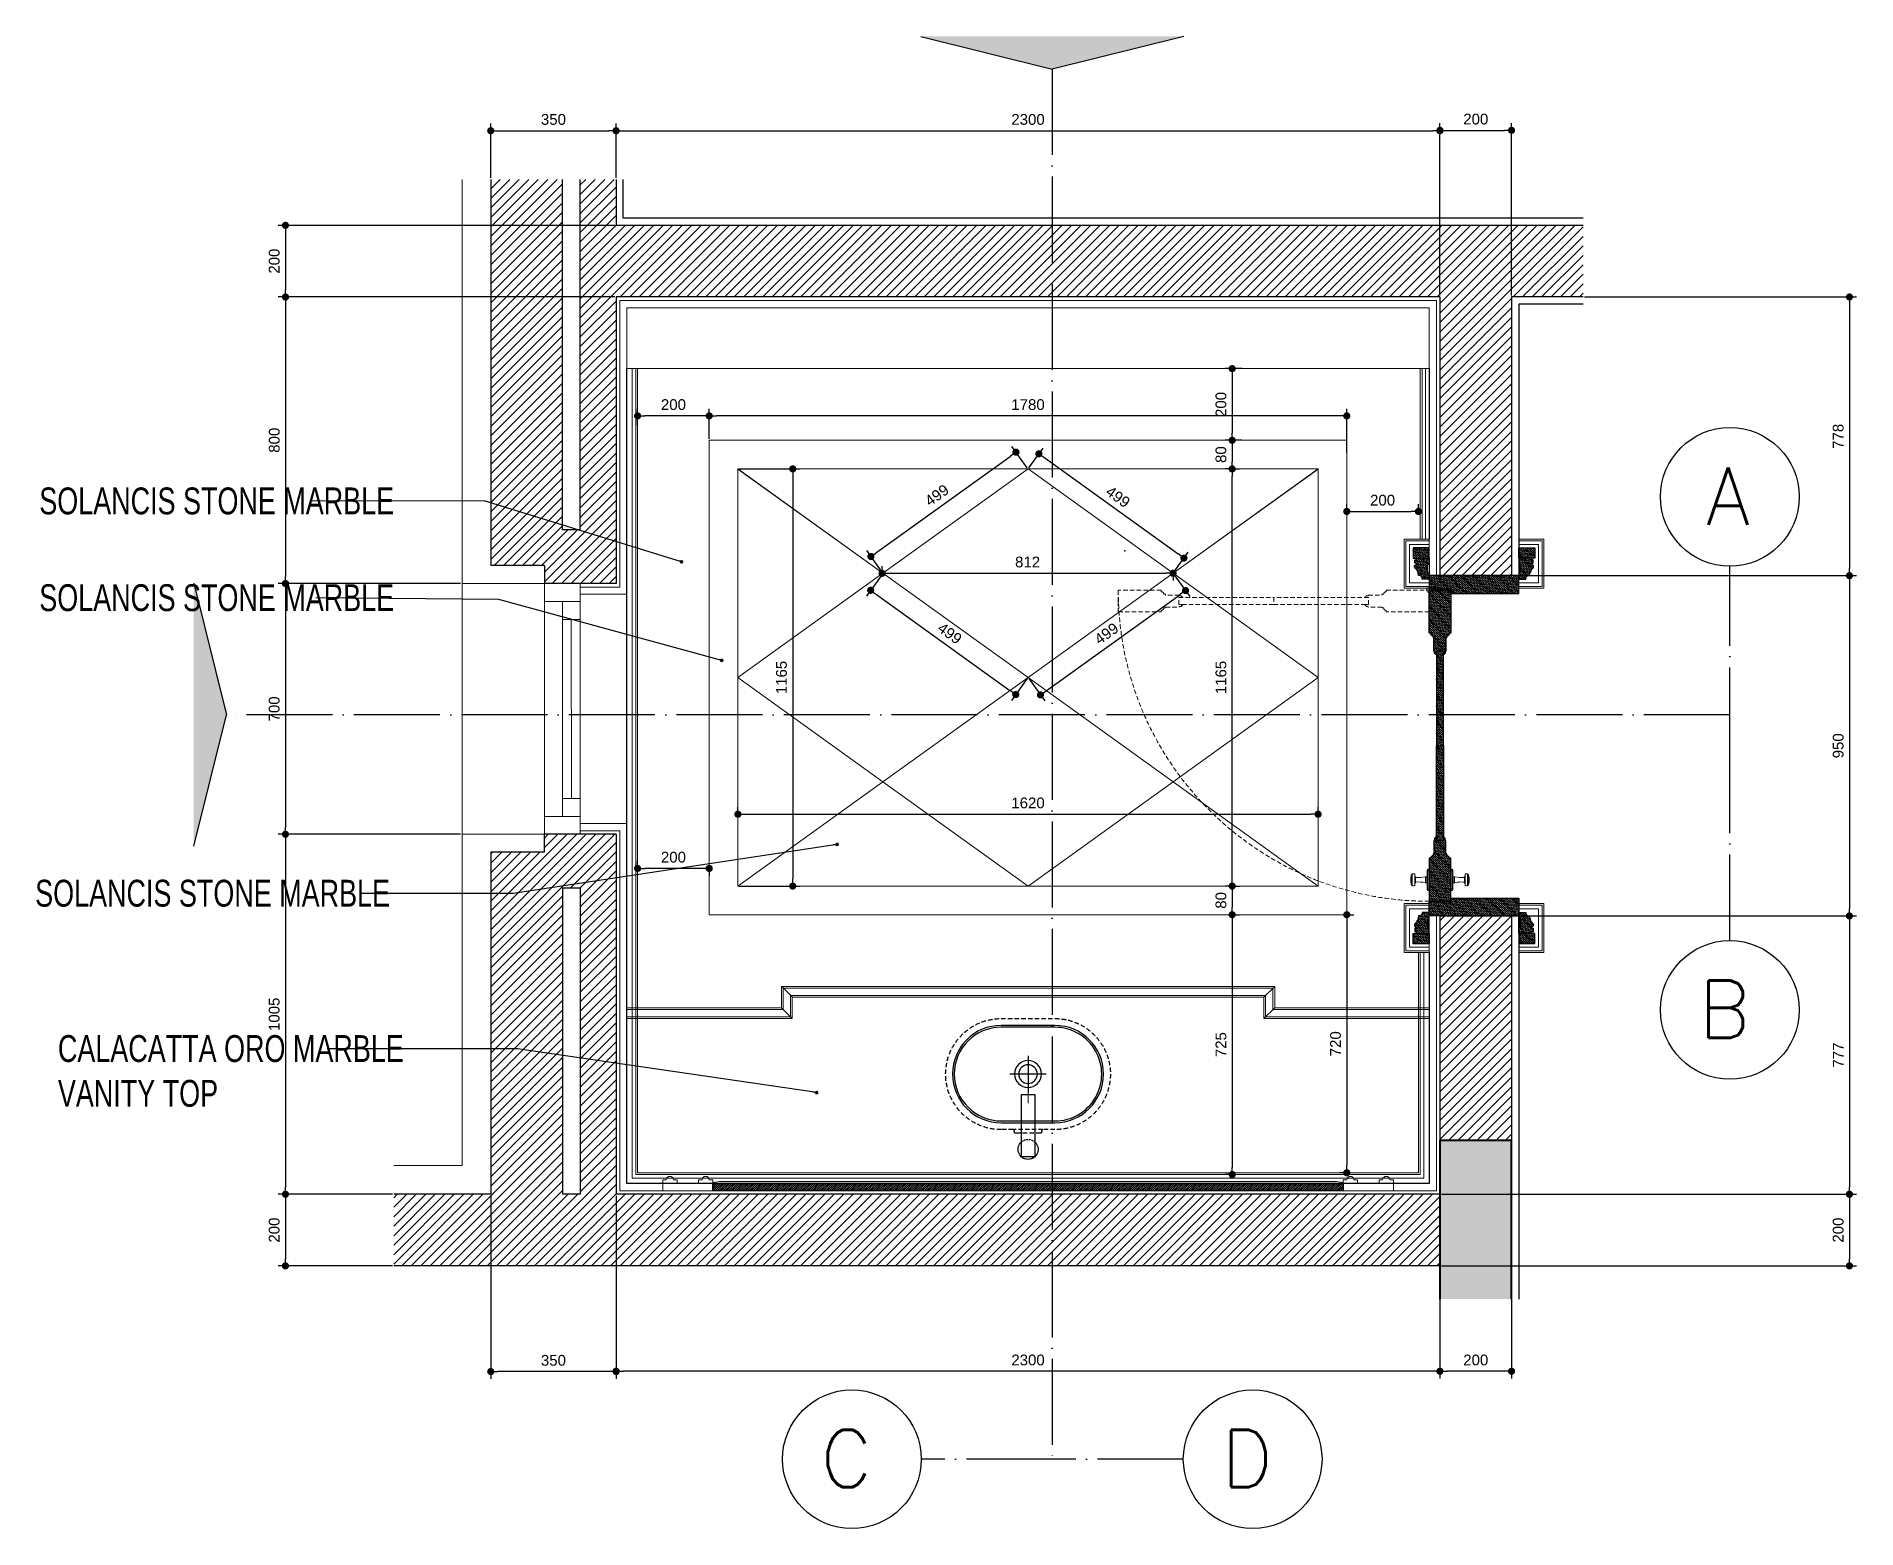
# Model space of a CAD drawing. Header units: inches. Extents: x 193287 to 241687, y 437648 to 550079.
# Drawn here: x 219359 to 224441, y 458639 to 462805 of the extents above; entities that cross this region are included whole.
import ezdxf

# ---------------------------------------------------------------- set-up
doc = ezdxf.new("R2010")
doc.units = ezdxf.units.IN
doc.header["$MEASUREMENT"] = 0
for name, pattern in [('ACAD_ISO04W100', [30, 24, -3, 0, -3]), ('DASHED2', [0.375, 0.25, -0.125]), ('HIDDEN', [0.375, 0.25, -0.125]), ('HIDDEN2', [0.1875, 0.125, -0.0625]), ('xref grd floor$2$HIDDEN2', [0.1875, 0.125, -0.0625])]:
    doc.linetypes.add(name, pattern=pattern)
for name, color, linetype, lineweight in [('1st floor$0$CQ Marble', 6, 'Continuous', 0), ('CQ Hardware Accs.', 1, 'Continuous', 0), ('CQ Marble', 6, 'Continuous', 0), ('CQ Mirror-Glass', 4, 'Continuous', 0), ('CQ plan and elev dimension', 252, 'Continuous', 35), ('CQ Wood hatch', 32, 'Continuous', 0), ('CQ wooh hatch', 8, 'HIDDEN', 18), ('xref grd floor$0$A-DOOR', 134, 'Continuous', 18), ('xref grd floor$0$A-WALL-TILE', 8, 'Continuous', 9), ('xref grd floor$0$XREF-V2-GF_COLS$0$A-COLS', 5, 'Continuous', 40), ('xref grd floor$0$XREF-V2-GF_COLS$0$A-COLS-PATT', 253, 'Continuous', 20)]:
    doc.layers.add(name, color=color, linetype=linetype, lineweight=lineweight)
for name, color, linetype in [('A-DIMESNION-1', 7, 'Continuous'), ('Calliper_wash basin counter', 1, 'Continuous'), ('CQ Plaster', 1, 'Continuous'), ('CQ SPOT DETAIL DIMENSION', 9, 'Continuous'), ('CQ text label', 3, 'Continuous'), ('CQ Wall plan', 3, 'Continuous'), ('CQ Wood plan', 23, 'Continuous'), ('CQ Wood Section', 1, 'Continuous'), ('CQ_callout', 34, 'Continuous'), ('Layer1', 1, 'Continuous'), ('Layer7', 8, 'Continuous'), ('MARBLE 2', 6, 'Continuous'), ('SANITARY WARES', 212, 'Continuous'), ('xref grd floor$2$Calliper_wash basin counter', 1, 'Continuous'), ('xref grd floor$2$CQ Wall hatch_CHB', 8, 'Continuous')]:
    doc.layers.add(name, color=color, linetype=linetype)
doc.styles.add('DIM 50', font='romans.shx', dxfattribs={"width": 0.75, "height": 100})
doc.styles.get("Standard").update_dxf_attribs({"font": 'arial.ttf'})
doc.styles.add('STYL-CONCEPT', font='romans.shx')
doc.dimstyles.new('CQ 20', dxfattribs={"dimscale": 0.2, "dimtxt": 150, "dimasz": 100, "dimexe": 100, "dimexo": 20, "dimgap": 80, "dimtad": 1, "dimdec": 0, "dimzin": 0, "dimdsep": 46, "dimtxsty": 'Standard', "dimblk": 'DOT', "dimcen": 100, "dimclrd": 1, "dimclre": 1, "dimclrt": 3, "dimadec": 0, "dimazin": 0, "dimtfac": 1, "dimtdec": 0, "dimtofl": 0, "dimtmove": 0, "dimatfit": 3, "dimfxl": 1, "dimtolj": 1, "dimtzin": 0, "dimlwd": -1, "dimarcsym": 0})
doc.dimstyles.get("Standard").update_dxf_attribs({"dimtxt": 0.18, "dimasz": 0.18, "dimexe": 0.18, "dimexo": 0.0625, "dimgap": 0.09, "dimtad": 0, "dimtih": 1, "dimtoh": 1, "dimdec": 4, "dimzin": 0, "dimdsep": 46, "dimtxsty": 'Standard', "dimcen": 0.09, "dimadec": 0, "dimazin": 0, "dimtfac": 1, "dimtdec": 4, "dimtofl": 0, "dimtmove": 0, "dimatfit": 3, "dimfxl": 1, "dimtolj": 1, "dimtzin": 0, "dimarcsym": 0})
pattern_1 = [(45, (0, 0), (-13.25825215, 13.25825215), [])]
pattern_2 = [(45, (-191663.5825, -418754.763), (1.988737822, 7.29203868), [9.375, -1.875, 0, -1.875])]
pattern_3 = [(45, (-191773.4855, -418754.7485), (1.988737822, 7.29203868), [9.375, -1.875, 0, -1.875])]
pattern_4 = [(45, (-191773.582, -418754.763), (1.988737822, 7.29203868), [9.375, -1.875, 0, -1.875])]

msp = doc.modelspace()

# ---------------------------------------------------------------- texts
at = {"layer": 'CQ text label', "color": 3, "ltscale": 500, "char_height": 75, "width": 1867.39225, "attachment_point": 1, "style": 'DIM 50'}
for s, insert in [('{\\fCityBlueprint|b0|i0|c2|p2;SOLANCIS STONE MARBLE }', (219367.243, 461545.249, 0)), ('{\\fCityBlueprint|b0|i0|c2|p2;SOLANCIS STONE MARBLE }', (219367.243, 461275.148, 0)), ('{\\fCityBlueprint|b0|i0|c2|p2;SOLANCIS STONE MARBLE }', (219355.756, 460450.09)), ('{\\fCityBlueprint|b0|i0|c2|p2;CALACATTA ORO MARBLE \\PVANITY TOP}', (219419.217, 460016.42, -0.001))]:
    msp.add_mtext(s, dxfattribs=dict(at, insert=insert))

# ---------------------------------------------------------------- blocks, each defined once
blk = doc.blocks.new('gf15 WC wall plan')
at = {"layer": 'xref grd floor$0$XREF-V2-GF_COLS$0$A-COLS-PATT', "extrusion": (-4.88522e-08, 5.98593e-09, 1)}
blk.add_hatch(color=256, dxfattribs=at).paths.add_polyline_path([(210693.8, 459279.4), (210893.8, 459279.4), (210893.8, 459722.1), (210693.8, 459722.1)])
at = {"layer": 'xref grd floor$2$CQ Wall hatch_CHB', "extrusion": (-4.88522e-08, 5.98593e-09, 1)}
h = blk.add_hatch(dxfattribs=at)
h.set_pattern_fill('ANSI31,_O', color=8, scale=150)
h.set_pattern_definition(pattern_1)
h.paths.add_polyline_path([(208393.9, 462405.3), (208293.9, 462405.3), (208293.8, 461427.2), (208243.8, 461427.2), (208243.9, 462405.3), (208043.9, 462405.3), (208043.9, 461327.2), (208193.8, 461327.2), (208193.8, 461277.2), (208393.9, 461277.2), (208393.9, 462077.2), (210693.9, 462077.2), (210693.8, 461299.1), (210893.8, 461299.1), (210893.9, 462077.2), (211093.6, 462077.2), (211093.6, 462277.2), (208393.9, 462277.2)])
h = blk.add_hatch(dxfattribs=at)
h.set_pattern_fill('ANSI31,_O', color=8, scale=150)
h.set_pattern_definition(pattern_1)
h.paths.add_polyline_path([(208293.9, 459572.2), (208243.9, 459572.2), (208243.9, 460427.2), (208293.9, 460427.2)], flags=16)
h.paths.add_polyline_path([(207773.1, 459572.2), (207773.1, 459372.2), (210693.9, 459372.2), (210693.9, 459572.2), (208393.9, 459572.2), (208393.9, 460527.2), (208393.8, 460577.1), (208193.8, 460577.1), (208193.9, 460527.2), (208043.9, 460527.2), (208043.9, 459572.2)])
h = blk.add_hatch(dxfattribs=at)
h.set_pattern_fill('ANSI31,_O', color=8, scale=150)
h.set_pattern_definition(pattern_1)
h.paths.add_polyline_path([(210893.9, 460349.1), (210693.8, 460349.1), (210693.9, 459722.2), (210893.9, 459722.2)])
at = {"layer": 'CQ Plaster', "elevation": 0}
for points in [[(211093.6, 462297.1), (208413.8, 462297.1), (208413.8, 462405.3)], [(211093.6, 462057.1), (210913.8, 462057.1), (210913.8, 461299.1), (210893.8, 461299.1)], [(211093.6, 462057.1), (210913.8, 462057.1)], [(210893.8, 460349.1), (210913.8, 460349.1), (210913.8, 459279.4)]]:
    blk.add_lwpolyline(points, dxfattribs=at)
at = {"layer": 'CQ Wall plan', "extrusion": (-4.88522e-08, 5.98593e-09, 1)}
for p, q in [((208043.8, 462405.3, 0), (208043.8, 461327.1, 0)), ((208043.8, 462405.3, 0), (208043.8, 461327.1, 0)), ((208043.8, 462405.3, 0), (208043.8, 461327.1, 0)), ((208243.8, 461427.1, 0), (208243.8, 462405.3, 0)), ((208243.8, 461427.1, 0), (208243.8, 462405.3, 0)), ((208243.8, 461427.1, 0), (208243.8, 462405.3, 0)), ((208293.8, 461427.1, 0), (208293.8, 462405.3, 0)), ((208293.8, 461427.1, 0), (208293.8, 462405.3, 0)), ((208293.8, 461427.1, 0), (208293.8, 462405.3, 0)), ((208393.8, 462405.3, 0), (208393.8, 462277.1, 0)), ((208393.8, 462405.3, 0), (208393.8, 462277.1, 0)), ((208393.8, 462405.3, 0), (208393.8, 462277.1, 0)), ((211093.6, 462277.1, 0), (208393.8, 462277.1, 0)), ((211093.6, 462277.1, 0), (208393.8, 462277.1, 0)), ((211093.6, 462277.1, 0), (208393.8, 462277.1, 0)), ((208393.8, 462077.1, 0), (208393.8, 461277.1, 0)), ((210693.8, 462077.1, 0), (208393.8, 462077.1, 0)), ((208393.8, 462077.1, 0), (208393.8, 461277.1, 0)), ((210693.8, 462077.1, 0), (208393.8, 462077.1, 0)), ((208393.8, 462077.1, 0), (208393.8, 461277.1, 0)), ((210693.8, 462077.1, 0), (208393.8, 462077.1, 0)), ((210693.8, 462077.1, 0), (210693.8, 461299.1, 0)), ((210693.8, 462077.1, 0), (210693.8, 461299.1, 0)), ((210693.8, 462077.1, 0), (210693.8, 461299.1, 0)), ((210893.8, 462077.1, 0), (210893.8, 461299.1, 0)), ((211093.6, 462077.1, 0), (210893.8, 462077.1, 0)), ((210893.8, 462077.1, 0), (210893.8, 461299.1, 0)), ((211093.6, 462077.1, 0), (210893.8, 462077.1, 0)), ((210893.8, 462077.1, 0), (210893.8, 461299.1, 0)), ((211093.6, 462077.1, 0), (210893.8, 462077.1, 0)), ((208293.8, 461427.1, 0), (208243.8, 461427.1, 0)), ((208293.8, 461427.1, 0), (208243.8, 461427.1, 0)), ((208293.8, 461427.1, 0), (208243.8, 461427.1, 0)), ((208193.8, 461327.1, 0), (208043.8, 461327.1, 0)), ((208193.8, 461327.1, 0), (208043.8, 461327.1, 0)), ((208193.8, 461327.1, 0), (208043.8, 461327.1, 0)), ((208193.8, 461327.1, 0), (208193.8, 461277.1, 0)), ((208193.8, 461327.1, 0), (208193.8, 461277.1, 0)), ((208193.8, 461327.1, 0), (208193.8, 461277.1, 0)), ((208393.8, 461277.1, 0), (208193.8, 461277.1, 0)), ((208393.8, 461277.1, 0), (208193.8, 461277.1, 0)), ((208393.8, 461277.1, 0), (208193.8, 461277.1, 0)), ((208393.8, 460577.1, 0), (208193.8, 460577.1, 0)), ((208193.8, 460527.1, 0), (208193.8, 460577.1, 0)), ((208393.8, 460577.1, 0), (208193.8, 460577.1, 0)), ((208193.8, 460527.1, 0), (208193.8, 460577.1, 0)), ((208393.8, 460577.1, 0), (208193.8, 460577.1, 0)), ((208193.8, 460527.1, 0), (208193.8, 460577.1, 0)), ((208393.8, 460577.1, 0), (208393.8, 459572.1, 0)), ((208393.8, 460577.1, 0), (208393.8, 459572.1, 0)), ((208393.8, 460577.1, 0), (208393.8, 459572.1, 0)), ((208043.8, 460527.1, 0), (208043.8, 459572.1, 0)), ((208193.8, 460527.1, 0), (208043.8, 460527.1, 0)), ((208043.8, 460527.1, 0), (208043.8, 459572.1, 0)), ((208193.8, 460527.1, 0), (208043.8, 460527.1, 0)), ((208043.8, 460527.1, 0), (208043.8, 459572.1, 0)), ((208193.8, 460527.1, 0), (208043.8, 460527.1, 0)), ((208243.8, 460427.1, 0), (208243.8, 459572.1, 0)), ((208293.8, 460427.1, 0), (208243.8, 460427.1, 0)), ((208243.8, 460427.1, 0), (208243.8, 459572.1, 0)), ((208293.8, 460427.1, 0), (208243.8, 460427.1, 0)), ((208243.8, 460427.1, 0), (208243.8, 459572.1, 0)), ((208293.8, 460427.1, 0), (208243.8, 460427.1, 0)), ((208293.8, 460427.1, 0), (208293.8, 459572.1, 0)), ((208293.8, 460427.1, 0), (208293.8, 459572.1, 0)), ((208293.8, 460427.1, 0), (208293.8, 459572.1, 0)), ((210693.8, 460349.1, 0), (210693.8, 459722.1, 0)), ((210893.8, 460349.1, 0), (210893.8, 459722.1, 0)), ((210893.8, 460349.1, 0), (210893.8, 459722.1, 0)), ((210893.8, 460349.1, 0), (210893.8, 459722.1, 0)), ((208043.8, 459572.1, 0), (207773.1, 459572.1, 0)), ((208043.8, 459572.1, 0), (207773.1, 459572.1, 0)), ((208043.8, 459572.1, 0), (207773.1, 459572.1, 0)), ((208293.8, 459572.1, 0), (208243.8, 459572.1, 0)), ((208293.8, 459572.1, 0), (208243.8, 459572.1, 0)), ((208293.8, 459572.1, 0), (208243.8, 459572.1, 0)), ((210693.8, 459572.1, 0), (208393.8, 459572.1, 0)), ((210693.8, 459572.1, 0), (208393.8, 459572.1, 0)), ((210693.8, 459572.1, 0), (208393.8, 459572.1, 0)), ((210693.8, 459372.1, 0), (207773.1, 459372.1, 0)), ((210693.8, 459372.1, 0), (207773.1, 459372.1, 0)), ((210693.8, 459372.1, 0), (207773.1, 459372.1, 0))]:
    blk.add_line(p, q, dxfattribs=at)
at = {"layer": 'CQ Wall plan'}
for p, q in [((210693.8, 461299.1, 0), (210893.8, 461299.1, 0)), ((210693.8, 460349.1, 0), (210893.8, 460349.1, 0))]:
    blk.add_line(p, q, dxfattribs=at)
at = {"layer": 'xref grd floor$0$A-DOOR', "extrusion": (-4.88522e-08, 5.98593e-09, 1)}
for p, q in [((208293.8, 461277.1, 0), (208293.8, 460577.1, 0)), ((208293.8, 461277.1, 0), (208293.8, 460577.1, 0)), ((208293.8, 461277.1, 0), (208293.8, 460577.1, 0)), ((208243.7, 461177.1, 0), (208293.7, 461177.1, 0)), ((208243.7, 461177.1, 0), (208293.7, 461177.1, 0)), ((208243.7, 461177.1, 0), (208293.7, 461177.1, 0)), ((208268.7, 461177.1, 0), (208268.8, 460677.1, 0)), ((208268.7, 461177.1, 0), (208268.8, 460677.1, 0)), ((208268.7, 461177.1, 0), (208268.8, 460677.1, 0)), ((208243.8, 460677.1, 0), (208293.8, 460677.1, 0)), ((208243.8, 460677.1, 0), (208293.8, 460677.1, 0)), ((208243.8, 460677.1, 0), (208293.8, 460677.1, 0))]:
    blk.add_line(p, q, dxfattribs=at)
at = {"layer": 'xref grd floor$0$A-DOOR', "extrusion": (-4.88522e-08, 5.98593e-09, 1), "elevation": 0}
for points in [[(208193.8, 461277.1), (208293.8, 461277.1), (208293.8, 460577.1), (208193.8, 460577.1)], [(208193.8, 461277.1), (208293.8, 461277.1), (208293.8, 461227.1), (208193.8, 461227.1)], [(208193.8, 461277.1), (208293.8, 461277.1), (208293.8, 460577.1), (208193.8, 460577.1)], [(208193.8, 461277.1), (208293.8, 461277.1), (208293.8, 461227.1), (208193.8, 461227.1)], [(208193.8, 461277.1), (208293.8, 461277.1), (208293.8, 460577.1), (208193.8, 460577.1)], [(208193.8, 461277.1), (208293.8, 461277.1), (208293.8, 461227.1), (208193.8, 461227.1)], [(208243.7, 461227.1), (208293.8, 461227.1), (208293.8, 460627.1), (208243.8, 460627.1)], [(208243.7, 461227.1), (208293.8, 461227.1), (208293.8, 460627.1), (208243.8, 460627.1)], [(208243.7, 461227.1), (208293.8, 461227.1), (208293.8, 460627.1), (208243.8, 460627.1)], [(208193.8, 460577.1), (208293.8, 460577.1), (208293.8, 460627.1), (208193.8, 460627.1)], [(208193.8, 460577.1), (208293.8, 460577.1), (208293.8, 460627.1), (208193.8, 460627.1)], [(208193.8, 460577.1), (208293.8, 460577.1), (208293.8, 460627.1), (208193.8, 460627.1)]]:
    blk.add_lwpolyline(points, close=True, dxfattribs=at)
at = {"layer": 'xref grd floor$0$A-WALL-TILE'}
for p, q in [((207963.8, 461277.1, 0), (207963.8, 462405.3, 0)), ((207963.8, 461277.1, 0), (207963.8, 460577.2, 0)), ((207963.8, 459652.1, 0), (207963.8, 460577.1, 0))]:
    blk.add_line(p, q, dxfattribs=at)
at = {"layer": 'xref grd floor$0$A-WALL-TILE', "extrusion": (-4.88522e-08, 5.98593e-09, 1)}
for p, q in [((208193.8, 461277.1, 0), (207963.8, 461277.1, 0)), ((208193.8, 461277.1, 0), (207963.8, 461277.1, 0)), ((208193.8, 461277.1, 0), (207963.8, 461277.1, 0)), ((208193.8, 460577.1, 0), (207963.8, 460577.1, 0)), ((208193.8, 460577.1, 0), (207963.8, 460577.1, 0)), ((208193.8, 460577.1, 0), (207963.8, 460577.1, 0)), ((207773.1, 459652.1, 0), (207963.8, 459652.1, 0)), ((207773.1, 459652.1, 0), (207963.8, 459652.1, 0)), ((207773.1, 459652.1, 0), (207963.8, 459652.1, 0))]:
    blk.add_line(p, q, dxfattribs=at)
at = {"layer": 'xref grd floor$0$XREF-V2-GF_COLS$0$A-COLS', "extrusion": (-4.88522e-08, 5.98593e-09, 1), "elevation": 0}
blk.add_lwpolyline([(210893.8, 459279.4), (210893.8, 459722.1), (210693.8, 459722.1), (210693.8, 459279.4)], dxfattribs=at)
blk.add_lwpolyline([(210893.8, 459279.4), (210893.8, 459722.1), (210693.8, 459722.1), (210693.8, 459279.4)], dxfattribs=at)
blk = doc.blocks.new('gf15 marble')
at = {"layer": 'CQ Marble'}
for p, q in [((210663.8, 461877.1, 0), (208423.8, 461877.1, 0)), ((210663.8, 461299.1, 0), (210683.8, 461299.1, 0)), ((208423.8, 461247.1, 0), (208423.8, 460607.1, 0)), ((208523.8, 459602.1, 0), (208523.8, 459582.1, 0)), ((210563.8, 459602.1, 0), (210563.8, 459582.1, 0))]:
    blk.add_line(p, q, dxfattribs=at)
at = {"layer": 'CQ Marble', "elevation": 0}
for points in [[(210683.8, 461299.1), (210683.8, 462067.1), (208403.8, 462067.1), (208403.8, 461267.1), (208293.8, 461267.1)], [(210663.8, 461299.1), (210663.8, 462047.1), (208423.8, 462047.1), (208423.8, 461247.1), (208293.8, 461247.1)], [(208293.8, 460607.1), (208423.8, 460607.1), (208423.8, 459602.1), (208523.8, 459602.1)], [(208293.8, 460587.1), (208403.8, 460587.1), (208403.8, 459582.1), (208523.8, 459582.1)], [(210563.8, 459582.1), (210683.8, 459582.1), (210683.8, 460349.1)], [(210563.8, 459602.1), (210663.8, 459602.1), (210663.8, 460349.1)], [(210683.8, 460349.1), (210663.8, 460349.1)]]:
    blk.add_lwpolyline(points, dxfattribs=at)
blk = doc.blocks.new('gf15 section line')
at = {"layer": 'Layer1'}
for points in [[(215100.9, 463865.8), (215468.1, 463774.8), (215468.1, 463865.8)], [(215835.2, 463865.8), (215468.1, 463774.8), (215468.1, 463865.8)], [(213071.2, 462339.2), (213162.2, 461972.1), (213071.2, 461972.1)], [(213071.2, 461604.9), (213162.2, 461972.1), (213071.2, 461972.1)]]:
    blk.add_hatch(color=256, dxfattribs=at).paths.add_polyline_path(points)
for p, q in [((215100.9, 463865.8, 0), (215468.1, 463774.8, 0)), ((215835.2, 463865.8, 0), (215468.1, 463774.8, 0)), ((213071.2, 462339.2, 0), (213162.2, 461972.1, 0)), ((213071.2, 461604.9, 0), (213162.2, 461972.1, 0))]:
    blk.add_line(p, q, dxfattribs=at)
at = {"layer": 'Layer1', "linetype": 'ACAD_ISO04W100', "ltscale": 10}
for p, q in [((215468.1, 463774.8, 0), (215468.1, 459893.6, 0)), ((217359.7, 461864.2, 0), (217359.7, 462386.8, 0)), ((217359.7, 461341.6, 0), (217359.7, 461864.2, 0)), ((215468.1, 459893.6, 0), (215102.3, 459893.6, 0)), ((215833.9, 459893.6, 0), (215468.1, 459893.6, 0))]:
    blk.add_line(p, q, dxfattribs=at)
at = {"layer": 'Layer1', "linetype": 'ACAD_ISO04W100', "ltscale": 10, "elevation": 0}
blk.add_lwpolyline([(217359.7, 461972.1), (213162.2, 461972.1), (213162.2, 461972.1)], dxfattribs=at)
at = {"layer": 'Layer1'}
for centre in [(217359.7, 462580.4, 0), (217359.7, 461148, 0), (214908.6, 459893.6, 0), (216027.5, 459893.6, 0)]:
    blk.add_circle(centre, 193.6, dxfattribs=at)
at = {"layer": 'Layer1', "char_height": 159.9, "attachment_point": 3, "style": 'STYL-CONCEPT'}
for s, insert in [('A', (217416.2, 462662.2, 0)), ('B', (217416.2, 461229.7, 0)), ('C', (214965.1, 459975.4, 0)), ('D', (216084, 459975.4, 0))]:
    blk.add_mtext_dynamic_manual_height_columns(s, width=200.816, gutter_width=150, heights=[0], dxfattribs=dict(at, insert=insert))
blk = doc.blocks.new('vanity gf-15')
at = {"layer": 'CQ wooh hatch', "linetype": 'ByBlock', "extrusion": (-4.88522e-08, 5.98593e-09, 1)}
h = blk.add_hatch(dxfattribs=at)
h.set_pattern_fill('ANSI31', color=256, scale=30, angle=-180)
h.set_pattern_definition([(225, (-5e-09, -129.773), (2.65165043, -2.65165043), [])])
h.paths.add_polyline_path([(210423.8, 459582.1), (208663.8, 459582.1), (208663.8, 459602.1), (210423.8, 459602.1)])
at = {"layer": 'CQ Marble', "color": 6, "extrusion": (-4.88522e-08, 5.98593e-09, 1), "elevation": 0}
for points in [[(208523.8, 459612.1), (208523.8, 459602.1), (208563.8, 459602.1), (208563.8, 459612.1), (208553.8, 459612.1, 0.406322), (208543.8, 459622.1, 0.417323), (208533.8, 459612.1)], [(208623.8, 459612.1), (208623.8, 459602.1), (208663.8, 459602.1), (208663.8, 459612.1), (208653.8, 459612.1, 0.406322), (208643.8, 459622.1, 0.417323), (208633.8, 459612.1)], [(210423.8, 459612.1), (210423.8, 459602.1), (210463.8, 459602.1), (210463.8, 459612.1), (210453.8, 459612.1, 0.406322), (210443.8, 459622.1, 0.417323), (210433.8, 459612.1)], [(210523.8, 459612.1), (210523.8, 459602.1), (210563.8, 459602.1), (210563.8, 459612.1), (210553.8, 459612.1, 0.406322), (210543.8, 459622.1, 0.417323), (210533.8, 459612.1)]]:
    blk.add_lwpolyline(points, format="xyb", close=True, dxfattribs=at)
at = {"layer": 'CQ Marble', "color": 6, "elevation": 0}
for points in [[(208523.8, 459582.1), (208663.8, 459582.1), (208663.8, 459602.1), (208523.8, 459602.1)], [(210423.8, 459582.1), (210563.8, 459582.1), (210563.8, 459602.1), (210423.8, 459602.1)]]:
    blk.add_lwpolyline(points, close=True, dxfattribs=at)
at = {"layer": 'CQ Mirror-Glass', "extrusion": (-4.88522e-08, 5.98593e-09, 1), "elevation": 0}
blk.add_lwpolyline([(208693.5, 459608.1), (208683.8, 459608.1, 0.03724), (208683.8, 459608.1), (208663.8, 459605.1), (208663.8, 459602.1), (208693.5, 459602.1), (210423.8, 459602.1), (210423.8, 459605.1), (210403.8, 459608.1, 0.055906), (210403.8, 459608.1)], format="xyb", close=True, dxfattribs=at)
at = {"layer": 'CQ Wood Section', "extrusion": (-4.88522e-08, 5.98593e-09, 1), "elevation": 0}
blk.add_lwpolyline([(210423.8, 459582.1), (208663.8, 459582.1), (208663.8, 459602.1), (210423.8, 459602.1)], close=True, dxfattribs=at)
blk = doc.blocks.new('door hinge plan')
at = {"layer": 'Calliper_wash basin counter', "linetype": 'HIDDEN2', "lineweight": 0}
for points in [[(18621.8, -10462.5), (18621.8, -10494.6), (18624.8, -10494.6), (18624.8, -10464)], [(18626.3, -10447.3), (18626.3, -10457.1), (18635.5, -10457.1)], [(18626.8, -10464.1), (18626.8, -10464.1)], [(18630.8, -10462.5), (18630.8, -10494.6), (18627.8, -10494.6), (18627.8, -10464)]]:
    blk.add_lwpolyline(points, dxfattribs=at)
blk.add_circle((18626.3, -10457.1), 7, dxfattribs=at)
blk = doc.blocks.new('door gasket')
at = {"layer": 'Calliper_wash basin counter', "color": 1, "lineweight": 0}
for points in [[(18557.6, -10543.2), (18557.6, -10544.2), (18556.3, -10543.9), (18557.6, -10544.7), (18557.6, -10545.7), (18556.3, -10545.5), (18557.8, -10546.5), (18558.3, -10546.5)], [(18558.9, -10543.2), (18558.9, -10544.2), (18560.2, -10543.9), (18558.9, -10544.7), (18558.9, -10545.7), (18560.2, -10545.5), (18558.7, -10546.5), (18558.3, -10546.5)]]:
    blk.add_lwpolyline(points, dxfattribs=at)
blk.add_circle((18558.3, -10539.8), 2.73, dxfattribs=at)
blk.add_arc((18558.3, -10539.8), 3.5, 281.1202, 258.8798, dxfattribs=at)
blk = doc.blocks.new('handle + plate bronze LXVI t')
at = {"lineweight": 0}
for p, q in [((7692.9, 1736.1), (7708.9, 1736.1)), ((7693.8, 1736.5), (7708.9, 1736.5)), ((7695.8, 1738.7), (7708.9, 1738.7)), ((7722.1, 1738.7), (7708.9, 1738.7)), ((7724, 1736.5), (7708.9, 1736.5)), ((7725, 1736.1), (7708.9, 1736.1)), ((7708.9, 1692.8), (7680.9, 1692.8)), ((7700.3, 1727.3), (7717.6, 1727.3)), ((7701.3, 1699), (7716.6, 1699)), ((7708.9, 1692.8), (7736.9, 1692.8))]:
    blk.add_line(p, q, dxfattribs=at)
for points in [[(7708.9, 1728.9), (7694.7, 1728.9, -0.294682), (7692.6, 1730.2, -0.170325), (7692.2, 1735, -0.297435), (7693.8, 1736.5, -0.086967), (7694.8, 1738.1, -0.287239), (7696.4, 1738.7, -0.069788), (7708.9, 1740.5, -0.009766)], [(7700.3, 1694.8), (7700.3, 1698.2), (7708.9, 1698.2), (7701.3, 1698.2), (7701.3, 1699), (7700.3, 1699, -0.06755), (7700.5, 1700.3, 0.10002), (7702.3, 1725.9, 0.275691), (7700.3, 1727.3), (7700.3, 1728.1), (7708.9, 1728.1)], [(7708.9, 1728.9), (7723.2, 1728.9, 0.294682), (7725.3, 1730.2, 0.170325), (7725.7, 1735, 0.297435), (7724, 1736.5, 0.086967), (7723.1, 1738.1, 0.287239), (7721.4, 1738.7, 0.069788), (7708.9, 1740.5, 0.009766)], [(7717.6, 1694.8), (7717.6, 1698.2), (7708.9, 1698.2), (7716.6, 1698.2), (7716.6, 1699), (7717.6, 1699, 0.06755), (7717.4, 1700.3, -0.10002), (7715.6, 1725.9, -0.275691), (7717.6, 1727.3), (7717.6, 1728.1), (7708.9, 1728.1)], [(7708.9, 1688.8), (7678.9, 1688.8), (7678.9, 1688.8), (7678.9, 1692.3, -0.414214), (7679.4, 1692.8), (7680.9, 1692.8), (7680.9, 1694.3, -0.414214), (7681.4, 1694.8), (7686.4, 1694.8)], [(7708.9, 1688.8), (7683.9, 1688.8), (7683.9, 1688.8), (7683.9, 1692.3, -0.414214), (7684.4, 1692.8), (7685.9, 1692.8), (7685.9, 1694.3, -0.414214), (7686.4, 1694.8), (7708.9, 1694.8)], [(7708.9, 1688.8), (7738.9, 1688.8), (7738.9, 1688.8), (7738.9, 1692.3, 0.414214), (7738.4, 1692.8), (7736.9, 1692.8), (7736.9, 1694.3, 0.414214), (7736.4, 1694.8), (7731.4, 1694.8)], [(7708.9, 1688.8), (7733.9, 1688.8), (7733.9, 1688.8), (7733.9, 1692.3, 0.414214), (7733.4, 1692.8), (7731.9, 1692.8), (7731.9, 1694.3, 0.414214), (7731.4, 1694.8), (7708.9, 1694.8)]]:
    blk.add_lwpolyline(points, format="xyb", dxfattribs=at)
for points in [[(7700.3, 1728.1), (7698.9, 1728.1), (7698.9, 1728.9)], [(7700.3, 1728.1), (7698.9, 1728.1), (7698.9, 1728.9)], [(7717.6, 1728.1), (7718.9, 1728.1), (7718.9, 1728.9)]]:
    blk.add_lwpolyline(points, dxfattribs=at)
blk = doc.blocks.new('WD-05 GF-15 EDITED')
at = {"layer": 'CQ Wood hatch', "lineweight": 0}
h = blk.add_hatch(dxfattribs=at)
h.set_pattern_fill('ANSI36', color=252, scale=30, style=0)
h.set_pattern_definition(pattern_4)
h.paths.add_polyline_path([(40806.2, 40490.6), (40851.2, 40490.6), (40851.2, 40519), (40806.2, 40519)])
h = blk.add_hatch(dxfattribs=at)
h.set_pattern_fill('ANSI36', color=252, scale=30, style=0)
h.set_pattern_definition(pattern_2)
h.paths.add_polyline_path([(41146.3, 40490.6), (41101.3, 40490.6), (41101.3, 40519), (41146.3, 40519)])
h = blk.add_hatch(dxfattribs=at)
h.set_pattern_fill('ANSI36', color=252, scale=30, style=0)
h.set_pattern_definition(pattern_4)
edge = h.paths.add_edge_path()
edge.add_line((40846.9, 40473.2), (40851.2, 40473.2))
edge.add_line((40851.2, 40473.2), (40851.2, 40490.6))
edge.add_line((40851.2, 40490.6), (40816.2, 40490.6))
edge.add_line((40816.2, 40490.6), (40816.2, 40485.6))
edge.add_line((40816.2, 40485.6), (40811.2, 40485.6))
edge.add_line((40811.2, 40485.6), (40811.2, 40476))
edge.add_line((40811.2, 40476), (40816.2, 40476))
edge.add_line((40816.2, 40476), (40816.2, 40472.6))
edge.add_arc((40816, 40466.7), 5.85, 87.8243, 181.9115)
edge.add_arc((40817.1, 40466.9), 6.95, 182.9984, 239.3492)
edge.add_arc((40802.9, 40446.9), 17.6, 16.2685, 52.9273, ccw=False)
edge.add_arc((40766.6, 40439.3), 54.6, 2.3567, 13.2056, ccw=False)
edge.add_line((40821.2, 40441.6), (40827.2, 40441.6))
edge.add_arc((40831.2, 40441.6), 4, 180, 270)
edge.add_line((40831.2, 40437.6), (40831.2, 40431.6))
edge.add_line((40831.2, 40431.6), (40851.2, 40431.6))
edge.add_line((40851.2, 40431.6), (40851.2, 40449.9))
edge.add_line((40851.2, 40449.9), (40846.9, 40449.9))
edge.add_line((40846.9, 40449.9), (40846.9, 40473.2))
h = blk.add_hatch(dxfattribs=at)
h.set_pattern_fill('ANSI36', color=252, scale=30, style=0)
h.set_pattern_definition(pattern_2)
h.paths.add_polyline_path([(41121.3, 40431.6), (41121.3, 40437.6, 0.414214), (41125.3, 40441.6), (41131.3, 40441.6, -0.047373), (41132.7, 40451.8, -0.161332), (41139, 40460.9, 0.250955), (41142.4, 40466.5, 0.435265), (41136.3, 40472.6), (41136.3, 40476), (41141.3, 40476), (41141.3, 40485.6), (41136.3, 40485.6), (41136.3, 40490.6), (41101.4, 40490.6), (41101.4, 40473.2), (41105.6, 40473.2), (41105.6, 40449.9), (41101.4, 40449.9), (41101.4, 40441.2), (41101.4, 40431.6)])
h = blk.add_hatch(dxfattribs=at)
h.set_pattern_fill('ANSI36', color=252, scale=30, style=0)
h.set_pattern_definition(pattern_2)
h.paths.add_polyline_path([(40851.3, 40391.6), (40851.3, 40391.6), (40851.3, 40391.6), (40851.2, 40411.6), (40851.3, 40441.6), (41101.3, 40441.6), (41101.3, 40401.6), (41044.3, 40401.6), (41044.3, 40404.6), (41040.3, 40404.6), (41040.3, 40391.6)])
h = blk.add_hatch(dxfattribs=at)
h.set_pattern_fill('ANSI36', color=252, scale=30, style=0)
h.set_pattern_definition(pattern_2)
edge = h.paths.add_edge_path()
edge.add_line((41081.3, 40231.6), (41081.3, 40221.6))
edge.add_line((41081.3, 40221.6), (41083.3, 40221.6))
edge.add_arc((41086.3, 40221.6), 3.01, 90, 180.1129, ccw=False)
edge.add_line((41086.3, 40224.6), (41086.3, 40230.6))
edge.add_line((41086.3, 40230.6), (41088.2, 40230.6))
edge.add_line((41088.2, 40230.6), (41088.2, 40268.5))
edge.add_line((41088.2, 40268.5), (41090.2, 40268.5))
edge.add_line((41090.2, 40268.5), (41090.2, 40273.6))
edge.add_arc((41090.6, 40280.2), 6.66, 266.2721, 363.0718)
edge.add_line((41097.3, 40280.6), (41101.3, 40280.6))
edge.add_line((41101.3, 40280.6), (41101.3, 40400.6))
edge.add_line((41101.3, 40400.6), (41041.3, 40400.6))
edge.add_line((41041.3, 40400.6), (41041.3, 40280.6))
edge.add_line((41041.3, 40280.6), (41045.3, 40280.6))
edge.add_arc((41051.9, 40280.2), 6.66, 176.9282, 273.7279)
edge.add_line((41052.4, 40273.6), (41052.4, 40268.5))
edge.add_line((41052.4, 40268.5), (41054.4, 40268.5))
edge.add_line((41054.4, 40268.5), (41054.4, 40230.6))
edge.add_line((41054.4, 40230.6), (41056.4, 40230.6))
edge.add_line((41056.4, 40230.6), (41056.4, 40224.6))
edge.add_arc((41056.4, 40221.6), 3.01, -0.1129, 90, ccw=False)
edge.add_line((41059.4, 40221.6), (41061.4, 40221.6))
edge.add_line((41061.4, 40221.6), (41061.4, 40231.6))
edge.add_line((41061.4, 40231.6), (41081.3, 40231.6))
h = blk.add_hatch(dxfattribs=at)
h.set_pattern_fill('ANSI36', color=252, scale=30, style=0)
h.set_pattern_definition(pattern_2)
h.paths.add_polyline_path([(41061.4, 39966.6), (41061.4, 40231.6), (41081.3, 40231.6), (41081.3, 39966.6)])
h = blk.add_hatch(dxfattribs=at)
h.set_pattern_fill('ANSI36', color=252, scale=30, style=0)
h.set_pattern_definition(pattern_2)
h.paths.add_polyline_path([(41061.4, 39966.6), (41061.4, 39701.6), (41081.3, 39701.6), (41081.3, 39966.6)])
h = blk.add_hatch(dxfattribs=at)
h.set_pattern_fill('ANSI36', color=252, scale=30, style=0)
h.set_pattern_definition(pattern_2)
edge = h.paths.add_edge_path()
edge.add_line((41041.3, 39532.6), (41041.3, 39652.6))
edge.add_line((41041.3, 39652.6), (41045.3, 39652.6))
edge.add_arc((41051.9, 39652.9), 6.66, 86.2721, 183.0718, ccw=False)
edge.add_line((41052.4, 39659.6), (41052.4, 39664.6))
edge.add_line((41052.4, 39664.6), (41054.4, 39664.6))
edge.add_line((41054.4, 39664.6), (41054.4, 39702.6))
edge.add_line((41054.4, 39702.6), (41056.4, 39702.6))
edge.add_line((41056.4, 39702.6), (41056.4, 39708.6))
edge.add_arc((41056.4, 39711.6), 3.01, 270, 360.1129)
edge.add_line((41059.4, 39711.6), (41061.4, 39711.6))
edge.add_line((41061.4, 39711.6), (41061.4, 39701.6))
edge.add_line((41061.4, 39701.6), (41081.3, 39701.6))
edge.add_line((41081.3, 39701.6), (41081.3, 39711.6))
edge.add_line((41081.3, 39711.6), (41083.3, 39711.6))
edge.add_arc((41086.3, 39711.6), 3.01, 179.8871, 270)
edge.add_line((41086.3, 39708.6), (41086.3, 39702.6))
edge.add_line((41086.3, 39702.6), (41088.2, 39702.6))
edge.add_line((41088.2, 39702.6), (41088.2, 39664.6))
edge.add_line((41088.2, 39664.6), (41090.2, 39664.6))
edge.add_line((41090.2, 39664.6), (41090.2, 39659.6))
edge.add_arc((41090.6, 39652.9), 6.66, -3.0718, 93.7279, ccw=False)
edge.add_line((41097.3, 39652.6), (41101.3, 39652.6))
edge.add_line((41101.3, 39652.6), (41101.3, 39532.6))
edge.add_line((41101.3, 39532.6), (41070.3, 39532.6))
edge.add_line((41070.3, 39532.6), (41041.3, 39532.6))
h = blk.add_hatch(dxfattribs=at)
h.set_pattern_fill('ANSI36', color=252, scale=30, style=0)
h.set_pattern_definition(pattern_2)
h.paths.add_polyline_path([(40851.3, 39541.6), (40851.3, 39541.6), (40851.3, 39541.6), (40851.3, 39526.6), (40851.3, 39491.6), (41101.3, 39491.6), (41101.3, 39531.6), (41044.3, 39531.6), (41044.3, 39528.6), (41040.3, 39528.6), (41040.3, 39541.6)])
h = blk.add_hatch(dxfattribs=at)
h.set_pattern_fill('ANSI36', color=252, scale=30, style=0)
h.set_pattern_definition(pattern_3)
edge = h.paths.add_edge_path()
edge.add_line((40851.3, 39459.9), (40847, 39459.9))
edge.add_line((40847, 39459.9), (40847, 39483.2))
edge.add_line((40847, 39483.2), (40851.3, 39483.2))
edge.add_line((40851.3, 39483.2), (40851.3, 39501.6))
edge.add_line((40851.3, 39501.6), (40831.3, 39501.6))
edge.add_line((40831.3, 39501.6), (40831.3, 39495.6))
edge.add_arc((40831.3, 39491.6), 4, 90, 180)
edge.add_line((40827.3, 39491.6), (40821.3, 39491.6))
edge.add_arc((40766.7, 39493.8), 54.6, -13.2056, -2.3567, ccw=False)
edge.add_arc((40803, 39486.3), 17.6, -52.9273, -16.2685, ccw=False)
edge.add_arc((40817.2, 39466.3), 6.95, 120.6508, 177.0016)
edge.add_arc((40816.1, 39466.4), 5.85, 178.0885, 272.1757)
edge.add_line((40816.3, 39460.6), (40816.3, 39457.1))
edge.add_line((40816.3, 39457.1), (40811.3, 39457.1))
edge.add_line((40811.3, 39457.1), (40811.3, 39447.6))
edge.add_line((40811.3, 39447.6), (40816.3, 39447.6))
edge.add_line((40816.3, 39447.6), (40816.3, 39442.5))
edge.add_line((40816.3, 39442.5), (40851.3, 39442.5))
edge.add_line((40851.3, 39442.5), (40851.3, 39459.9))
h = blk.add_hatch(dxfattribs=at)
h.set_pattern_fill('ANSI36', color=252, scale=30, style=0)
h.set_pattern_definition(pattern_2)
edge = h.paths.add_edge_path()
edge.add_line((41105.6, 39459.9), (41101.3, 39459.9))
edge.add_line((41101.3, 39459.9), (41101.3, 39442.5))
edge.add_line((41101.3, 39442.5), (41136.3, 39442.5))
edge.add_line((41136.3, 39442.5), (41136.3, 39447.6))
edge.add_line((41136.3, 39447.6), (41141.3, 39447.6))
edge.add_line((41141.3, 39447.6), (41141.3, 39457.1))
edge.add_line((41141.3, 39457.1), (41136.3, 39457.1))
edge.add_line((41136.3, 39457.1), (41136.3, 39460.6))
edge.add_arc((41136.5, 39466.4), 5.85, 267.8243, 361.9115)
edge.add_arc((41135.4, 39466.3), 6.95, 2.9984, 59.3492)
edge.add_arc((41149.6, 39486.3), 17.6, 196.2685, 232.9273, ccw=False)
edge.add_arc((41185.9, 39493.8), 54.6, 182.3567, 193.2056, ccw=False)
edge.add_line((41131.3, 39491.6), (41125.3, 39491.6))
edge.add_arc((41121.3, 39491.6), 4, 0, 90)
edge.add_line((41121.3, 39495.6), (41121.3, 39501.6))
edge.add_line((41121.3, 39501.6), (41101.3, 39501.6))
edge.add_line((41101.3, 39501.6), (41101.3, 39483.2))
edge.add_line((41101.3, 39483.2), (41105.6, 39483.2))
edge.add_line((41105.6, 39483.2), (41105.6, 39459.9))
h = blk.add_hatch(dxfattribs=at)
h.set_pattern_fill('ANSI36', color=252, scale=30, style=0)
h.set_pattern_definition(pattern_3)
h.paths.add_polyline_path([(40806.3, 39442.5), (40851.3, 39442.5), (40851.3, 39414.2), (40806.3, 39414.2)])
h = blk.add_hatch(dxfattribs=at)
h.set_pattern_fill('ANSI36', color=252, scale=30, style=0)
h.set_pattern_definition(pattern_2)
h.paths.add_polyline_path([(41146.3, 39442.5), (41101.3, 39442.5), (41101.3, 39414.1), (41146.3, 39414.1)])
at = {"layer": 'CQ Marble', "ltscale": 5, "elevation": 0}
for points in [[(40851.3, 40543.8), (40781.2, 40543.8), (40781.2, 40406.6), (40851.2, 40406.6)], [(41101.3, 40543.8), (41171.3, 40543.8), (41171.3, 40406.6), (41101.3, 40406.6)], [(40851.4, 39389.3), (40781.3, 39389.3), (40781.3, 39526.6), (40851.3, 39526.6)], [(41101.3, 39389.3), (41171.3, 39389.3), (41171.3, 39526.6), (41101.3, 39526.6)]]:
    blk.add_lwpolyline(points, dxfattribs=at)
at = {"layer": 'CQ Marble', "color": 251, "ltscale": 5, "true_color": 0x636466, "elevation": 0}
for points in [[(40851.3, 40538.8), (40786.2, 40538.8), (40786.2, 40411.6), (40851.2, 40411.6)], [(40851.3, 40529), (40796, 40529), (40796, 40421.4), (40851.2, 40421.4)], [(41101.3, 40538.8), (41166.3, 40538.8), (41166.3, 40411.6), (41101.3, 40411.6)], [(41101.3, 40529), (41156.4, 40529), (41156.4, 40421.4), (41101.3, 40421.4)], [(40851.4, 39394.3), (40786.3, 39394.3), (40786.3, 39521.6), (40851.3, 39521.6)], [(40851.3, 39404.2), (40796.1, 39404.2), (40796.1, 39511.7), (40851.3, 39511.7)], [(41101.3, 39394.3), (41166.3, 39394.3), (41166.3, 39521.6), (41101.3, 39521.6)], [(41101.3, 39404.1), (41156.4, 39404.1), (41156.4, 39511.7), (41101.3, 39511.7)]]:
    blk.add_lwpolyline(points, dxfattribs=at)
at = {"layer": 'CQ Wood hatch', "linetype": 'HIDDEN', "lineweight": 5, "ltscale": 50, "elevation": 0}
blk.add_lwpolyline([(41270.3, 40380.6), (41280.3, 40380.6), (41280.3, 40382.6, -0.414791), (41277.3, 40385.6), (41271.3, 40385.6), (41271.3, 40387.5), (41233.4, 40387.5), (41233.4, 40389.5), (41228.3, 40389.5, 0.449416), (41221.3, 40396.6), (41221.3, 40400.6), (41101.3, 40400.6), (41101.3, 40340.6), (41221.3, 40340.6), (41221.3, 40344.6, 0.449416), (41228.3, 40351.6), (41233.4, 40351.6), (41233.4, 40353.6), (41271.3, 40353.6), (41271.3, 40355.6), (41277.3, 40355.6, -0.414791), (41280.3, 40358.7), (41280.3, 40360.7), (41270.3, 40360.7)], format="xyb", close=True, dxfattribs=at)
blk.add_lwpolyline([(41969.3, 40340.6), (41849.3, 40340.6), (41849.3, 40344.6, -0.449416), (41842.3, 40351.6), (41837.2, 40351.6), (41837.2, 40353.6), (41799.3, 40353.6), (41799.3, 40355.6), (41793.3, 40355.6, 0.414791), (41790.3, 40358.7), (41790.3, 40360.7), (41800.3, 40360.7), (41800.3, 40380.6), (41790.3, 40380.6), (41790.3, 40382.6, 0.414791), (41793.3, 40385.6), (41799.3, 40385.6), (41799.3, 40387.5), (41837.2, 40387.5), (41837.2, 40389.5), (41842.3, 40389.5, -0.449416), (41849.3, 40396.6), (41849.3, 40400.6), (41969.3, 40400.6), (41969.3, 40369.6), (41969.3, 40369.6), (41969.3, 40340.6)], format="xyb", dxfattribs=at)
for points in [[(41535.3, 40360.7), (41270.3, 40360.7), (41270.3, 40380.6), (41535.3, 40380.6), (41535.3, 40360.7)], [(41535.3, 40360.7), (41800.3, 40360.7), (41800.3, 40380.6), (41535.3, 40380.6), (41535.3, 40360.7)]]:
    blk.add_lwpolyline(points, dxfattribs=at)
at = {"layer": 'CQ Wood hatch', "linetype": 'HIDDEN', "lineweight": 5, "ltscale": 50}
blk.add_arc((41101.3, 40400.6, 0), 868, 270, 0, dxfattribs=at)
at = {"layer": 'CQ Wood plan', "elevation": 0}
for points in [[(40806.2, 40490.6), (40851.2, 40490.6), (40851.2, 40519), (40806.2, 40519), (40806.2, 40490.6)], [(41146.3, 40490.6), (41101.3, 40490.6), (41101.3, 40519), (41146.3, 40519), (41146.3, 40490.6)], [(40851.3, 40391.6), (40851.3, 40391.6), (40851.3, 40391.6), (40851.3, 40391.6), (40851.3, 40391.6), (40851.3, 40391.6), (40851.3, 40396.6), (40851.3, 40441.6), (41101.3, 40441.6), (41101.3, 40401.6), (41101.3, 40401.6), (41044.3, 40401.6), (41044.3, 40404.6), (41040.3, 40404.6), (41040.3, 40397.3)], [(41040.3, 40395.3), (41040.3, 40391.6), (40851.3, 40391.6)], [(41040.3, 40397.3), (41037.3, 40397.3), (41037.3, 40395.3), (41040.3, 40395.3)], [(41061.4, 39966.6), (41061.4, 40231.6), (41081.3, 40231.6), (41081.3, 39966.6), (41061.4, 39966.6)], [(41061.4, 39966.6), (41061.4, 39701.6), (41081.3, 39701.6), (41081.3, 39966.6), (41061.4, 39966.6)], [(40806.3, 39442.5), (40851.3, 39442.5), (40851.3, 39414.2), (40806.3, 39414.2), (40806.3, 39442.5)], [(41146.3, 39442.5), (41101.3, 39442.5), (41101.3, 39414.1), (41146.3, 39414.1), (41146.3, 39442.5)], [(41101.3, 39414.1), (41126.3, 39414.1)]]:
    blk.add_lwpolyline(points, dxfattribs=at)
for points in [[(40810.1, 40466.5, -0.435265), (40816.2, 40472.6), (40816.2, 40476), (40811.2, 40476), (40811.2, 40485.6), (40816.2, 40485.6), (40816.2, 40490.6), (40851.2, 40490.6), (40851.2, 40431.6), (40831.2, 40431.6), (40831.2, 40437.6, -0.414214), (40827.2, 40441.6), (40821.2, 40441.6, 0.047373), (40819.8, 40451.8, 0.161332), (40813.5, 40460.9, -0.250955)], [(41142.4, 40466.5, 0.435265), (41136.3, 40472.6), (41136.3, 40476), (41141.3, 40476), (41141.3, 40485.6), (41136.3, 40485.6), (41136.3, 40490.6), (41101.3, 40490.6), (41101.3, 40431.6), (41121.3, 40431.6), (41121.3, 40437.6, 0.414214), (41125.3, 40441.6), (41131.3, 40441.6, -0.047373), (41132.7, 40451.8, -0.161332), (41139, 40460.9, 0.250955)], [(41081.3, 40231.6), (41081.3, 40221.6), (41083.3, 40221.6, -0.414791), (41086.3, 40224.6), (41086.3, 40230.6), (41088.2, 40230.6), (41088.2, 40268.5), (41090.2, 40268.5), (41090.2, 40273.6, 0.449416), (41097.3, 40280.6), (41101.3, 40280.6), (41101.3, 40400.6), (41041.3, 40400.6), (41041.3, 40280.6), (41045.3, 40280.6, 0.449416), (41052.4, 40273.6), (41052.4, 40268.5), (41054.4, 40268.5), (41054.4, 40230.6), (41056.4, 40230.6), (41056.4, 40224.6, -0.414791), (41059.4, 40221.6), (41061.4, 40221.6), (41061.4, 40231.6)], [(40810.2, 39466.6, 0.435265), (40816.3, 39460.6), (40816.3, 39457.1), (40811.3, 39457.1), (40811.3, 39447.6), (40816.3, 39447.6), (40816.3, 39442.5), (40851.3, 39442.5), (40851.3, 39501.6), (40831.3, 39501.6), (40831.3, 39495.6, 0.414214), (40827.3, 39491.6), (40821.3, 39491.6, -0.047373), (40819.9, 39481.3, -0.161332), (40813.6, 39472.2, 0.250955)], [(41142.4, 39466.6, -0.435265), (41136.3, 39460.6), (41136.3, 39457.1), (41141.3, 39457.1), (41141.3, 39447.6), (41136.3, 39447.6), (41136.3, 39442.5), (41101.3, 39442.5), (41101.3, 39501.6), (41121.3, 39501.6), (41121.3, 39495.6, -0.414214), (41125.3, 39491.6), (41131.3, 39491.6, 0.047373), (41132.7, 39481.3, 0.161332), (41139, 39472.2, -0.250955)]]:
    blk.add_lwpolyline(points, format="xyb", close=True, dxfattribs=at)
for points in [[(40846.9, 40449.9), (40846.9, 40473.2), (40851.2, 40473.2), (40851.2, 40449.9)], [(41105.6, 40449.9), (41105.6, 40473.2), (41101.3, 40473.2), (41101.3, 40449.9)], [(40847, 39483.2), (40847, 39459.9), (40851.3, 39459.9), (40851.3, 39483.2)], [(41105.6, 39483.2), (41105.6, 39459.9), (41101.3, 39459.9), (41101.3, 39483.2)]]:
    blk.add_lwpolyline(points, close=True, dxfattribs=at)
for points in [[(41041.3, 39532.6), (41041.3, 39652.6), (41045.3, 39652.6, -0.449416), (41052.4, 39659.6), (41052.4, 39664.6), (41054.4, 39664.6), (41054.4, 39702.6), (41056.4, 39702.6), (41056.4, 39708.6, 0.414791), (41059.4, 39711.6), (41061.4, 39711.6), (41061.4, 39701.6), (41081.3, 39701.6), (41081.3, 39711.6), (41083.3, 39711.6, 0.414791), (41086.3, 39708.6), (41086.3, 39702.6), (41088.2, 39702.6), (41088.2, 39664.6), (41090.2, 39664.6), (41090.2, 39659.6, -0.449416), (41097.3, 39652.6), (41101.3, 39652.6), (41101.3, 39532.6), (41070.3, 39532.6), (41070.3, 39532.6), (41041.3, 39532.6)], [(40851.3, 39541.6), (40851.3, 39541.6), (40851.3, 39541.6), (40851.3, 39541.6, -1.496606), (40851.3, 39541.6), (40851.3, 39541.6), (40851.3, 39526.6), (40851.3, 39491.6), (41101.3, 39491.6), (41101.3, 39531.6), (41101.3, 39531.6), (41044.3, 39531.6), (41044.3, 39528.6), (41040.3, 39528.6), (41040.3, 39541.6), (40851.3, 39541.6)]]:
    blk.add_lwpolyline(points, format="xyb", dxfattribs=at)
at = {"layer": 'CQ Hardware Accs.', "color": 6, "rotation": 90}
blk.add_blockref('handle + plate bronze LXVI t', (42730.1, 31883.6, 0), dxfattribs=at)
at = {"layer": 'CQ Hardware Accs.', "color": 6, "xscale": -1, "rotation": 270}
blk.add_blockref('handle + plate bronze LXVI t', (39412.5, 31883.6, 0), dxfattribs=at)
at = {"layer": 'xref grd floor$2$Calliper_wash basin counter', "linetype": 'xref grd floor$2$HIDDEN2', "lineweight": 0, "extrusion": (2.75225e-11, 2.24616e-10, -1), "zscale": -1, "rotation": 90.00000000000001}
for name, p in [('door gasket', (-51584.2, 21838, 0)), ('door hinge plan', (-51558.4, 21775.3, 0))]:
    blk.add_blockref(name, p, dxfattribs=at)
blk = doc.blocks.new('_Dot')
at = {"color": 0, "linetype": 'ByBlock', "lineweight": -2}
blk.add_line((-0.5, 0), (-1, 0), dxfattribs=at)
at = {"color": 0, "linetype": 'ByBlock', "const_width": 0.5}
blk.add_lwpolyline([(-0.25, 0, 1), (0.25, 0, 1)], format="xyb", close=True, dxfattribs=at)
blk = doc.blocks.new('*D609')
at = {"layer": 'A-DIMESNION-1', "color": 1, "lineweight": -2, "ltscale": 0.05, "transparency": 16777216}
for p, q in [((220627.6, 462409.3), (220627.6, 462561.2)), ((220977.6, 462409.3), (220977.6, 462561.2))]:
    blk.add_line(p, q, dxfattribs=at)
at = {"layer": 'A-DIMESNION-1', "color": 1, "ltscale": 0.05, "transparency": 16777216}
blk.add_line((220647.6, 462541.2), (220957.6, 462541.2), dxfattribs=at)
at = {"layer": 'Defpoints', "color": 0, "linetype": 'Continuous', "ltscale": 0.05, "transparency": 16777216}
for p in [(220977.6, 462541.2), (220627.6, 462405.3, 0), (220977.6, 462405.3, 0)]:
    blk.add_point(p, dxfattribs=at)
at = {"layer": 'A-DIMESNION-1', "color": 1, "linetype": 'Continuous', "ltscale": 0.05, "transparency": 16777216, "xscale": 20, "yscale": 20, "zscale": 20, "rotation": 180}
blk.add_blockref('_Dot', (220627.6, 462541.2), dxfattribs=at)
at = {"layer": 'A-DIMESNION-1', "color": 1, "linetype": 'Continuous', "ltscale": 0.05, "transparency": 16777216, "xscale": 20, "yscale": 20, "zscale": 20}
blk.add_blockref('_Dot', (220977.6, 462541.2), dxfattribs=at)
at = {"layer": 'A-DIMESNION-1', "color": 3, "linetype": 'Continuous', "ltscale": 0.05, "transparency": 16777216, "insert": (220802.6, 462572.6), "char_height": 30, "attachment_point": 5}
blk.add_mtext('\\A1;350', dxfattribs=at)
blk = doc.blocks.new('*D610')
at = {"layer": 'A-DIMESNION-1', "color": 1, "lineweight": -2, "ltscale": 0.05, "transparency": 16777216}
for p, q in [((220977.6, 462409.3), (220977.6, 462561.2)), ((223277.6, 462081.1), (223277.6, 462561.2))]:
    blk.add_line(p, q, dxfattribs=at)
at = {"layer": 'A-DIMESNION-1', "color": 1, "ltscale": 0.05, "transparency": 16777216}
blk.add_line((220997.6, 462541.2), (223257.6, 462541.2), dxfattribs=at)
at = {"layer": 'Defpoints', "color": 0, "linetype": 'Continuous', "ltscale": 0.05, "transparency": 16777216}
for p in [(223277.6, 462541.2), (220977.6, 462405.3, 0), (223277.6, 462077.1, 0)]:
    blk.add_point(p, dxfattribs=at)
at = {"layer": 'A-DIMESNION-1', "color": 1, "linetype": 'Continuous', "ltscale": 0.05, "transparency": 16777216, "xscale": 20, "yscale": 20, "zscale": 20, "rotation": 180}
blk.add_blockref('_Dot', (220977.6, 462541.2), dxfattribs=at)
at = {"layer": 'A-DIMESNION-1', "color": 1, "linetype": 'Continuous', "ltscale": 0.05, "transparency": 16777216, "xscale": 20, "yscale": 20, "zscale": 20}
blk.add_blockref('_Dot', (223277.6, 462541.2), dxfattribs=at)
at = {"layer": 'A-DIMESNION-1', "color": 3, "linetype": 'Continuous', "ltscale": 0.05, "transparency": 16777216, "insert": (222127.6, 462572.6), "char_height": 30, "attachment_point": 5}
blk.add_mtext('\\A1;2300', dxfattribs=at)
blk = doc.blocks.new('*D611')
at = {"layer": 'A-DIMESNION-1', "color": 1, "lineweight": -2, "ltscale": 0.05, "transparency": 16777216}
for p, q in [((223277.6, 462081.1), (223277.6, 462562.3)), ((223477.6, 462081.1), (223477.6, 462562.3))]:
    blk.add_line(p, q, dxfattribs=at)
at = {"layer": 'A-DIMESNION-1', "color": 1, "ltscale": 0.05, "transparency": 16777216}
blk.add_line((223297.6, 462542.3), (223457.6, 462542.3), dxfattribs=at)
at = {"layer": 'Defpoints', "color": 0, "linetype": 'Continuous', "ltscale": 0.05, "transparency": 16777216}
for p in [(223477.6, 462542.3), (223277.6, 462077.1, 0), (223477.6, 462077.1, 0)]:
    blk.add_point(p, dxfattribs=at)
at = {"layer": 'A-DIMESNION-1', "color": 1, "linetype": 'Continuous', "ltscale": 0.05, "transparency": 16777216, "xscale": 20, "yscale": 20, "zscale": 20, "rotation": 180}
blk.add_blockref('_Dot', (223277.6, 462542.3), dxfattribs=at)
at = {"layer": 'A-DIMESNION-1', "color": 1, "linetype": 'Continuous', "ltscale": 0.05, "transparency": 16777216, "xscale": 20, "yscale": 20, "zscale": 20}
blk.add_blockref('_Dot', (223477.6, 462542.3), dxfattribs=at)
at = {"layer": 'A-DIMESNION-1', "color": 3, "linetype": 'Continuous', "ltscale": 0.05, "transparency": 16777216, "insert": (223377.6, 462573.6), "char_height": 30, "attachment_point": 5}
blk.add_mtext('\\A1;200', dxfattribs=at)
blk = doc.blocks.new('*D612')
at = {"layer": 'A-DIMESNION-1', "color": 1, "lineweight": -2, "ltscale": 0.05, "transparency": 16777216}
for p, q in [((223681.4, 462077.1), (224440.8, 462077.1)), ((223481.6, 461299.1), (224440.8, 461299.1))]:
    blk.add_line(p, q, dxfattribs=at)
at = {"layer": 'A-DIMESNION-1', "color": 1, "ltscale": 0.05, "transparency": 16777216}
blk.add_line((224420.8, 462057.1), (224420.8, 461319.1), dxfattribs=at)
at = {"layer": 'Defpoints', "color": 0, "linetype": 'Continuous', "ltscale": 0.05, "transparency": 16777216}
for p in [(223677.4, 462077.1, 0), (223477.6, 461299.1, 0), (224420.8, 461299.1)]:
    blk.add_point(p, dxfattribs=at)
at = {"layer": 'A-DIMESNION-1', "color": 1, "linetype": 'Continuous', "ltscale": 0.05, "transparency": 16777216, "xscale": 20, "yscale": 20, "zscale": 20}
for p, rotation in [((224420.8, 462077.1), 90), ((224420.8, 461299.1), 270)]:
    blk.add_blockref('_Dot', p, dxfattribs=dict(at, rotation=rotation))
at = {"layer": 'A-DIMESNION-1', "color": 3, "linetype": 'Continuous', "ltscale": 0.05, "transparency": 16777216, "insert": (224389.5, 461688.1), "char_height": 30, "attachment_point": 5, "rotation": 90}
blk.add_mtext('\\A1;778', dxfattribs=at)
blk = doc.blocks.new('*D613')
at = {"layer": 'A-DIMESNION-1', "color": 1, "lineweight": -2, "ltscale": 0.05, "transparency": 16777216}
for p, q in [((223481.6, 461299.1), (224440.8, 461299.1)), ((223501.6, 460349.1), (224440.8, 460349.1))]:
    blk.add_line(p, q, dxfattribs=at)
at = {"layer": 'A-DIMESNION-1', "color": 1, "ltscale": 0.05, "transparency": 16777216}
blk.add_line((224420.8, 461279.1), (224420.8, 460369.1), dxfattribs=at)
at = {"layer": 'Defpoints', "color": 0, "linetype": 'Continuous', "ltscale": 0.05, "transparency": 16777216}
for p in [(223477.6, 461299.1, 0), (223497.6, 460349.1, 0), (224420.8, 460349.1)]:
    blk.add_point(p, dxfattribs=at)
at = {"layer": 'A-DIMESNION-1', "color": 1, "linetype": 'Continuous', "ltscale": 0.05, "transparency": 16777216, "xscale": 20, "yscale": 20, "zscale": 20}
for p, rotation in [((224420.8, 461299.1), 90), ((224420.8, 460349.1), 270)]:
    blk.add_blockref('_Dot', p, dxfattribs=dict(at, rotation=rotation))
at = {"layer": 'A-DIMESNION-1', "color": 3, "linetype": 'Continuous', "ltscale": 0.05, "transparency": 16777216, "insert": (224389.5, 460824.1), "char_height": 30, "attachment_point": 5, "rotation": 90}
blk.add_mtext('\\A1;950', dxfattribs=at)
blk = doc.blocks.new('*D614')
at = {"layer": 'A-DIMESNION-1', "color": 1, "lineweight": -2, "ltscale": 0.05, "transparency": 16777216}
for p, q in [((223501.6, 460349.1), (224440.8, 460349.1)), ((223281.6, 459572.1), (224440.8, 459572.1))]:
    blk.add_line(p, q, dxfattribs=at)
at = {"layer": 'A-DIMESNION-1', "color": 1, "ltscale": 0.05, "transparency": 16777216}
blk.add_line((224420.8, 460329.1), (224420.8, 459592.1), dxfattribs=at)
at = {"layer": 'Defpoints', "color": 0, "linetype": 'Continuous', "ltscale": 0.05, "transparency": 16777216}
for p in [(223497.6, 460349.1, 0), (223277.6, 459572.1, 0), (224420.8, 459572.1)]:
    blk.add_point(p, dxfattribs=at)
at = {"layer": 'A-DIMESNION-1', "color": 1, "linetype": 'Continuous', "ltscale": 0.05, "transparency": 16777216, "xscale": 20, "yscale": 20, "zscale": 20}
for p, rotation in [((224420.8, 460349.1), 90), ((224420.8, 459572.1), 270)]:
    blk.add_blockref('_Dot', p, dxfattribs=dict(at, rotation=rotation))
at = {"layer": 'A-DIMESNION-1', "color": 3, "linetype": 'Continuous', "ltscale": 0.05, "transparency": 16777216, "insert": (224389.8, 459960.6), "char_height": 30, "attachment_point": 5, "rotation": 90}
blk.add_mtext('\\A1;777', dxfattribs=at)
blk = doc.blocks.new('*D615')
at = {"layer": 'A-DIMESNION-1', "color": 1, "lineweight": -2, "ltscale": 0.05, "transparency": 16777216}
for p, q in [((223281.6, 459572.1), (224440.8, 459572.1)), ((223281.6, 459372.1), (224440.8, 459372.1))]:
    blk.add_line(p, q, dxfattribs=at)
at = {"layer": 'A-DIMESNION-1', "color": 1, "ltscale": 0.05, "transparency": 16777216}
blk.add_line((224420.8, 459552.1), (224420.8, 459392.1), dxfattribs=at)
at = {"layer": 'Defpoints', "color": 0, "linetype": 'Continuous', "ltscale": 0.05, "transparency": 16777216}
for p in [(223277.6, 459572.1, 0), (223277.6, 459372.1, 0), (224420.8, 459372.1)]:
    blk.add_point(p, dxfattribs=at)
at = {"layer": 'A-DIMESNION-1', "color": 1, "linetype": 'Continuous', "ltscale": 0.05, "transparency": 16777216, "xscale": 20, "yscale": 20, "zscale": 20}
for p, rotation in [((224420.8, 459572.1), 90), ((224420.8, 459372.1), 270)]:
    blk.add_blockref('_Dot', p, dxfattribs=dict(at, rotation=rotation))
at = {"layer": 'A-DIMESNION-1', "color": 3, "linetype": 'Continuous', "ltscale": 0.05, "transparency": 16777216, "insert": (224389.5, 459472.1), "char_height": 30, "attachment_point": 5, "rotation": 90}
blk.add_mtext('\\A1;200', dxfattribs=at)
blk = doc.blocks.new('*D616')
at = {"layer": 'A-DIMESNION-1', "color": 1, "lineweight": -2, "ltscale": 0.05, "transparency": 16777216}
for p, q in [((223277.6, 459718.1), (223277.6, 459058)), ((223477.6, 459718.1), (223477.6, 459058))]:
    blk.add_line(p, q, dxfattribs=at)
at = {"layer": 'A-DIMESNION-1', "color": 1, "ltscale": 0.05, "transparency": 16777216}
blk.add_line((223457.6, 459078), (223297.6, 459078), dxfattribs=at)
at = {"layer": 'Defpoints', "color": 0, "linetype": 'Continuous', "ltscale": 0.05, "transparency": 16777216}
for p in [(223277.6, 459722.1, 0), (223477.6, 459722.1, 0), (223277.6, 459078)]:
    blk.add_point(p, dxfattribs=at)
at = {"layer": 'A-DIMESNION-1', "color": 1, "linetype": 'Continuous', "ltscale": 0.05, "transparency": 16777216, "xscale": 20, "yscale": 20, "zscale": 20, "rotation": 180}
blk.add_blockref('_Dot', (223277.6, 459078), dxfattribs=at)
at = {"layer": 'A-DIMESNION-1', "color": 1, "linetype": 'Continuous', "ltscale": 0.05, "transparency": 16777216, "xscale": 20, "yscale": 20, "zscale": 20}
blk.add_blockref('_Dot', (223477.6, 459078), dxfattribs=at)
at = {"layer": 'A-DIMESNION-1', "color": 3, "linetype": 'Continuous', "ltscale": 0.05, "transparency": 16777216, "insert": (223377.6, 459109.3), "char_height": 30, "attachment_point": 5}
blk.add_mtext('\\A1;200', dxfattribs=at)
blk = doc.blocks.new('*D617')
at = {"layer": 'A-DIMESNION-1', "color": 1, "lineweight": -2, "ltscale": 0.05, "transparency": 16777216}
for p, q in [((223277.6, 459718.1), (223277.6, 459058)), ((220977.6, 459568.1), (220977.6, 459058))]:
    blk.add_line(p, q, dxfattribs=at)
at = {"layer": 'A-DIMESNION-1', "color": 1, "ltscale": 0.05, "transparency": 16777216}
blk.add_line((223257.6, 459078), (220997.6, 459078), dxfattribs=at)
at = {"layer": 'Defpoints', "color": 0, "linetype": 'Continuous', "ltscale": 0.05, "transparency": 16777216}
for p in [(223277.6, 459722.1, 0), (220977.6, 459572.1, 0), (220977.6, 459078)]:
    blk.add_point(p, dxfattribs=at)
at = {"layer": 'A-DIMESNION-1', "color": 1, "linetype": 'Continuous', "ltscale": 0.05, "transparency": 16777216, "xscale": 20, "yscale": 20, "zscale": 20, "rotation": 180}
blk.add_blockref('_Dot', (220977.6, 459078), dxfattribs=at)
at = {"layer": 'A-DIMESNION-1', "color": 1, "linetype": 'Continuous', "ltscale": 0.05, "transparency": 16777216, "xscale": 20, "yscale": 20, "zscale": 20}
blk.add_blockref('_Dot', (223277.6, 459078), dxfattribs=at)
at = {"layer": 'A-DIMESNION-1', "color": 3, "linetype": 'Continuous', "ltscale": 0.05, "transparency": 16777216, "insert": (222127.6, 459109.3), "char_height": 30, "attachment_point": 5}
blk.add_mtext('\\A1;2300', dxfattribs=at)
blk = doc.blocks.new('*D618')
at = {"layer": 'A-DIMESNION-1', "color": 1, "lineweight": -2, "ltscale": 0.05, "transparency": 16777216}
for p, q in [((220627.6, 459568.1), (220627.6, 459057)), ((220977.6, 459568.1), (220977.6, 459057))]:
    blk.add_line(p, q, dxfattribs=at)
at = {"layer": 'A-DIMESNION-1', "color": 1, "ltscale": 0.05, "transparency": 16777216}
blk.add_line((220957.6, 459077), (220647.6, 459077), dxfattribs=at)
at = {"layer": 'Defpoints', "color": 0, "linetype": 'Continuous', "ltscale": 0.05, "transparency": 16777216}
for p in [(220627.6, 459572.1, 0), (220977.6, 459572.1, 0), (220627.6, 459077)]:
    blk.add_point(p, dxfattribs=at)
at = {"layer": 'A-DIMESNION-1', "color": 1, "linetype": 'Continuous', "ltscale": 0.05, "transparency": 16777216, "xscale": 20, "yscale": 20, "zscale": 20, "rotation": 180}
blk.add_blockref('_Dot', (220627.6, 459077), dxfattribs=at)
at = {"layer": 'A-DIMESNION-1', "color": 1, "linetype": 'Continuous', "ltscale": 0.05, "transparency": 16777216, "xscale": 20, "yscale": 20, "zscale": 20}
blk.add_blockref('_Dot', (220977.6, 459077), dxfattribs=at)
at = {"layer": 'A-DIMESNION-1', "color": 3, "linetype": 'Continuous', "ltscale": 0.05, "transparency": 16777216, "insert": (220802.6, 459108.3), "char_height": 30, "attachment_point": 5}
blk.add_mtext('\\A1;350', dxfattribs=at)
blk = doc.blocks.new('*D619')
at = {"layer": 'A-DIMESNION-1', "color": 1, "lineweight": -2, "ltscale": 0.05, "transparency": 16777216}
for p, q in [((220973.6, 462277.1), (220034.4, 462277.1)), ((220973.6, 462077.1), (220034.4, 462077.1))]:
    blk.add_line(p, q, dxfattribs=at)
at = {"layer": 'A-DIMESNION-1', "color": 1, "ltscale": 0.05, "transparency": 16777216}
blk.add_line((220054.4, 462257.1), (220054.4, 462097.1), dxfattribs=at)
at = {"layer": 'Defpoints', "color": 0, "linetype": 'Continuous', "ltscale": 0.05, "transparency": 16777216}
for p in [(220977.6, 462277.1, 0), (220054.4, 462077.1), (220977.6, 462077.1, 0)]:
    blk.add_point(p, dxfattribs=at)
at = {"layer": 'A-DIMESNION-1', "color": 1, "linetype": 'Continuous', "ltscale": 0.05, "transparency": 16777216, "xscale": 20, "yscale": 20, "zscale": 20}
for p, rotation in [((220054.4, 462277.1), 90), ((220054.4, 462077.1), 270)]:
    blk.add_blockref('_Dot', p, dxfattribs=dict(at, rotation=rotation))
at = {"layer": 'A-DIMESNION-1', "color": 3, "linetype": 'Continuous', "ltscale": 0.05, "transparency": 16777216, "insert": (220023.1, 462177.1), "char_height": 30, "attachment_point": 5, "rotation": 90}
blk.add_mtext('\\A1;200', dxfattribs=at)
blk = doc.blocks.new('*D620')
at = {"layer": 'A-DIMESNION-1', "color": 1, "lineweight": -2, "ltscale": 0.05, "transparency": 16777216}
for p, q in [((220543.6, 461277.1), (220034.4, 461277.1)), ((220543.6, 460577.1), (220034.4, 460577.1))]:
    blk.add_line(p, q, dxfattribs=at)
at = {"layer": 'A-DIMESNION-1', "color": 1, "ltscale": 0.05, "transparency": 16777216}
blk.add_line((220054.4, 461257.1), (220054.4, 460597.1), dxfattribs=at)
at = {"layer": 'Defpoints', "color": 0, "linetype": 'Continuous', "ltscale": 0.05, "transparency": 16777216}
for p in [(220547.6, 461277.1, 0), (220054.4, 460577.1), (220547.6, 460577.1, 0)]:
    blk.add_point(p, dxfattribs=at)
at = {"layer": 'A-DIMESNION-1', "color": 1, "linetype": 'Continuous', "ltscale": 0.05, "transparency": 16777216, "xscale": 20, "yscale": 20, "zscale": 20}
for p, rotation in [((220054.4, 461277.1), 90), ((220054.4, 460577.1), 270)]:
    blk.add_blockref('_Dot', p, dxfattribs=dict(at, rotation=rotation))
at = {"layer": 'A-DIMESNION-1', "color": 3, "linetype": 'Continuous', "ltscale": 0.05, "transparency": 16777216, "insert": (220023.1, 460927.1), "char_height": 30, "attachment_point": 5, "rotation": 90}
blk.add_mtext('\\A1;700', dxfattribs=at)
blk = doc.blocks.new('*D621')
at = {"layer": 'A-DIMESNION-1', "color": 1, "lineweight": -2, "ltscale": 0.05, "transparency": 16777216}
for p, q in [((220543.6, 460577.1), (220034.4, 460577.1)), ((220353, 459572.1), (220034.4, 459572.1))]:
    blk.add_line(p, q, dxfattribs=at)
at = {"layer": 'A-DIMESNION-1', "color": 1, "ltscale": 0.05, "transparency": 16777216}
blk.add_line((220054.4, 460557.1), (220054.4, 459592.1), dxfattribs=at)
at = {"layer": 'Defpoints', "color": 0, "linetype": 'Continuous', "ltscale": 0.05, "transparency": 16777216}
for p in [(220547.6, 460577.1, 0), (220054.4, 459572.1), (220357, 459572.1, 0)]:
    blk.add_point(p, dxfattribs=at)
at = {"layer": 'A-DIMESNION-1', "color": 1, "linetype": 'Continuous', "ltscale": 0.05, "transparency": 16777216, "xscale": 20, "yscale": 20, "zscale": 20}
for p, rotation in [((220054.4, 460577.1), 90), ((220054.4, 459572.1), 270)]:
    blk.add_blockref('_Dot', p, dxfattribs=dict(at, rotation=rotation))
at = {"layer": 'A-DIMESNION-1', "color": 3, "linetype": 'Continuous', "ltscale": 0.05, "transparency": 16777216, "insert": (220023.1, 460074.6), "char_height": 30, "attachment_point": 5, "rotation": 90}
blk.add_mtext('\\A1;1005', dxfattribs=at)
blk = doc.blocks.new('*D622')
at = {"layer": 'A-DIMESNION-1', "color": 1, "lineweight": -2, "ltscale": 0.05, "transparency": 16777216}
for p, q in [((220353, 459572.1), (220034.4, 459572.1)), ((220353, 459372.1), (220034.4, 459372.1))]:
    blk.add_line(p, q, dxfattribs=at)
at = {"layer": 'A-DIMESNION-1', "color": 1, "ltscale": 0.05, "transparency": 16777216}
blk.add_line((220054.4, 459552.1), (220054.4, 459392.1), dxfattribs=at)
at = {"layer": 'Defpoints', "color": 0, "linetype": 'Continuous', "ltscale": 0.05, "transparency": 16777216}
for p in [(220357, 459572.1, 0), (220054.4, 459372.1), (220357, 459372.1, 0)]:
    blk.add_point(p, dxfattribs=at)
at = {"layer": 'A-DIMESNION-1', "color": 1, "linetype": 'Continuous', "ltscale": 0.05, "transparency": 16777216, "xscale": 20, "yscale": 20, "zscale": 20}
for p, rotation in [((220054.4, 459572.1), 90), ((220054.4, 459372.1), 270)]:
    blk.add_blockref('_Dot', p, dxfattribs=dict(at, rotation=rotation))
at = {"layer": 'A-DIMESNION-1', "color": 3, "linetype": 'Continuous', "ltscale": 0.05, "transparency": 16777216, "insert": (220023.1, 459472.1), "char_height": 30, "attachment_point": 5, "rotation": 90}
blk.add_mtext('\\A1;200', dxfattribs=at)
blk = doc.blocks.new('*D624')
at = {"layer": 'A-DIMESNION-1', "color": 1, "lineweight": -2, "ltscale": 0.05, "transparency": 16777216}
for p, q in [((220543.6, 462077.1), (220034.7, 462077.1)), ((220543.6, 461277.1), (220034.7, 461277.1))]:
    blk.add_line(p, q, dxfattribs=at)
at = {"layer": 'A-DIMESNION-1', "color": 1, "ltscale": 0.05, "transparency": 16777216}
blk.add_line((220054.7, 462057.1), (220054.7, 461297.1), dxfattribs=at)
at = {"layer": 'Defpoints', "color": 0, "linetype": 'Continuous', "ltscale": 0.05, "transparency": 16777216}
for p in [(220547.6, 462077.1), (220054.7, 461277.1), (220547.6, 461277.1, 0)]:
    blk.add_point(p, dxfattribs=at)
at = {"layer": 'A-DIMESNION-1', "color": 1, "linetype": 'Continuous', "ltscale": 0.05, "transparency": 16777216, "xscale": 20, "yscale": 20, "zscale": 20}
for p, rotation in [((220054.7, 462077.1), 90), ((220054.7, 461277.1), 270)]:
    blk.add_blockref('_Dot', p, dxfattribs=dict(at, rotation=rotation))
at = {"layer": 'A-DIMESNION-1', "color": 3, "linetype": 'Continuous', "ltscale": 0.05, "transparency": 16777216, "insert": (220023.4, 461677.1), "char_height": 30, "attachment_point": 5, "rotation": 90}
blk.add_mtext('\\A1;800', dxfattribs=at)
blk = doc.blocks.new('*D930')
at = {"layer": 'A-DIMESNION-1', "color": 1, "lineweight": -2, "ltscale": 0.05, "transparency": 16777216}
for p, q in [((222725.4, 461877.1), (222677.6, 461877.1)), ((222724.8, 461677.1), (222677.6, 461677.1))]:
    blk.add_line(p, q, dxfattribs=at)
at = {"layer": 'A-DIMESNION-1', "color": 1, "ltscale": 0.05, "transparency": 16777216}
blk.add_line((222697.6, 461857.1), (222697.6, 461697.1), dxfattribs=at)
at = {"layer": 'Defpoints', "color": 0, "linetype": 'Continuous', "ltscale": 0.05, "transparency": 16777216}
for p in [(222729.4, 461877.1), (222697.6, 461677.1), (222728.8, 461677.1, 0)]:
    blk.add_point(p, dxfattribs=at)
at = {"layer": 'A-DIMESNION-1', "color": 1, "linetype": 'Continuous', "ltscale": 0.05, "transparency": 16777216, "xscale": 20, "yscale": 20, "zscale": 20}
for p, rotation in [((222697.6, 461877.1), 90), ((222697.6, 461677.1), 270)]:
    blk.add_blockref('_Dot', p, dxfattribs=dict(at, rotation=rotation))
at = {"layer": 'A-DIMESNION-1', "color": 3, "linetype": 'Continuous', "ltscale": 0.05, "transparency": 16777216, "insert": (222666.3, 461777.1), "char_height": 30, "attachment_point": 5, "rotation": 90}
blk.add_mtext('\\A1;200', dxfattribs=at)
blk = doc.blocks.new('*D931')
at = {"layer": 'A-DIMESNION-1', "color": 1, "lineweight": -2, "ltscale": 0.05, "transparency": 16777216}
for p, q in [((222709.8, 461677.1), (222677.6, 461677.1)), ((222701.6, 461597.1), (222717.6, 461597.1))]:
    blk.add_line(p, q, dxfattribs=at)
at = {"layer": 'A-DIMESNION-1', "color": 1, "ltscale": 0.05, "transparency": 16777216}
blk.add_line((222697.6, 461657.1), (222697.6, 461617.1), dxfattribs=at)
at = {"layer": 'Defpoints', "color": 0, "linetype": 'Continuous', "ltscale": 0.05, "transparency": 16777216}
for p in [(222713.8, 461677.1, 0), (222697.6, 461597.1, 0), (222697.6, 461597.1)]:
    blk.add_point(p, dxfattribs=at)
at = {"layer": 'A-DIMESNION-1', "color": 1, "linetype": 'Continuous', "ltscale": 0.05, "transparency": 16777216, "xscale": 20, "yscale": 20, "zscale": 20}
for p, rotation in [((222697.6, 461677.1), 90), ((222697.6, 461597.1), 270)]:
    blk.add_blockref('_Dot', p, dxfattribs=dict(at, rotation=rotation))
at = {"layer": 'A-DIMESNION-1', "color": 3, "linetype": 'Continuous', "ltscale": 0.05, "transparency": 16777216, "insert": (222666.3, 461637.1), "char_height": 30, "attachment_point": 5, "rotation": 90}
blk.add_mtext('\\A1;80', dxfattribs=at)
blk = doc.blocks.new('*D932')
at = {"layer": 'A-DIMESNION-1', "color": 1, "ltscale": 0.05, "transparency": 16777216}
blk.add_line((222697.6, 460412.5), (222697.6, 460372.5), dxfattribs=at)
at = {"layer": 'A-DIMESNION-1', "color": 1, "lineweight": -2, "ltscale": 0.05, "transparency": 16777216}
for p, q in [((222701.6, 460432.5), (222717.6, 460432.5)), ((222701.6, 460352.5), (222717.6, 460352.5))]:
    blk.add_line(p, q, dxfattribs=at)
at = {"layer": 'Defpoints', "color": 0, "linetype": 'Continuous', "ltscale": 0.05, "transparency": 16777216}
for p in [(222697.6, 460432.5, 0), (222697.6, 460352.5, 0), (222697.6, 460352.5)]:
    blk.add_point(p, dxfattribs=at)
at = {"layer": 'A-DIMESNION-1', "color": 1, "linetype": 'Continuous', "ltscale": 0.05, "transparency": 16777216, "xscale": 20, "yscale": 20, "zscale": 20}
for p, rotation in [((222697.6, 460432.5), 90), ((222697.6, 460352.5), 270)]:
    blk.add_blockref('_Dot', p, dxfattribs=dict(at, rotation=rotation))
at = {"layer": 'A-DIMESNION-1', "color": 3, "linetype": 'Continuous', "ltscale": 0.05, "transparency": 16777216, "insert": (222666.3, 460392.5), "char_height": 30, "attachment_point": 5, "rotation": 90}
blk.add_mtext('\\A1;80', dxfattribs=at)
blk = doc.blocks.new('*D933')
at = {"layer": 'A-DIMESNION-1', "color": 1, "lineweight": -2, "ltscale": 0.05, "transparency": 16777216}
for p, q in [((222701.6, 460352.5), (222717.6, 460352.5)), ((222693.6, 459627.1), (222677.6, 459627.1))]:
    blk.add_line(p, q, dxfattribs=at)
at = {"layer": 'A-DIMESNION-1', "color": 1, "ltscale": 0.05, "transparency": 16777216}
blk.add_line((222697.6, 460332.5), (222697.6, 459647.1), dxfattribs=at)
at = {"layer": 'Defpoints', "color": 0, "linetype": 'Continuous', "ltscale": 0.05, "transparency": 16777216}
for p in [(222697.6, 460352.5, 0), (222697.6, 459627.1, 0), (222697.6, 459627.1)]:
    blk.add_point(p, dxfattribs=at)
at = {"layer": 'A-DIMESNION-1', "color": 1, "linetype": 'Continuous', "ltscale": 0.05, "transparency": 16777216, "xscale": 20, "yscale": 20, "zscale": 20}
for p, rotation in [((222697.6, 460352.5), 90), ((222697.6, 459627.1), 270)]:
    blk.add_blockref('_Dot', p, dxfattribs=dict(at, rotation=rotation))
at = {"layer": 'A-DIMESNION-1', "color": 3, "linetype": 'Continuous', "ltscale": 0.05, "transparency": 16777216, "insert": (222666.3, 459989.8), "char_height": 30, "attachment_point": 5, "rotation": 90}
blk.add_mtext('\\A1;725', dxfattribs=at)
blk = doc.blocks.new('*D934')
at = {"layer": 'A-DIMESNION-1', "color": 1, "lineweight": -2, "ltscale": 0.05, "transparency": 16777216}
for p, q in [((221237.6, 461681.1), (221237.6, 461765.2)), ((223017.5, 461643.2), (223017.5, 461765.2))]:
    blk.add_line(p, q, dxfattribs=at)
at = {"layer": 'A-DIMESNION-1', "color": 1, "ltscale": 0.05, "transparency": 16777216}
blk.add_line((222997.5, 461745.2), (221257.6, 461745.2), dxfattribs=at)
at = {"layer": 'Defpoints', "color": 0, "linetype": 'Continuous', "ltscale": 0.05, "transparency": 16777216}
for p in [(221237.6, 461745.2), (221237.6, 461677.1, 0), (223017.5, 461639.2, 0)]:
    blk.add_point(p, dxfattribs=at)
at = {"layer": 'A-DIMESNION-1', "color": 1, "linetype": 'Continuous', "ltscale": 0.05, "transparency": 16777216, "xscale": 20, "yscale": 20, "zscale": 20, "rotation": 180}
blk.add_blockref('_Dot', (221237.6, 461745.2), dxfattribs=at)
at = {"layer": 'A-DIMESNION-1', "color": 1, "linetype": 'Continuous', "ltscale": 0.05, "transparency": 16777216, "xscale": 20, "yscale": 20, "zscale": 20}
blk.add_blockref('_Dot', (223017.5, 461745.2), dxfattribs=at)
at = {"layer": 'A-DIMESNION-1', "color": 3, "linetype": 'Continuous', "ltscale": 0.05, "transparency": 16777216, "insert": (222127.6, 461776.5), "char_height": 30, "attachment_point": 5}
blk.add_mtext('\\A1;1780', dxfattribs=at)
blk = doc.blocks.new('*D935')
at = {"layer": 'A-DIMESNION-1', "color": 1, "lineweight": -2, "ltscale": 0.05, "transparency": 16777216}
for p, q in [((221037.6, 461719.2), (221037.6, 461765.2)), ((221237.6, 461681.1), (221237.6, 461765.2))]:
    blk.add_line(p, q, dxfattribs=at)
at = {"layer": 'A-DIMESNION-1', "color": 1, "ltscale": 0.05, "transparency": 16777216}
blk.add_line((221217.6, 461745.2), (221057.6, 461745.2), dxfattribs=at)
at = {"layer": 'Defpoints', "color": 0, "linetype": 'Continuous', "ltscale": 0.05, "transparency": 16777216}
for p in [(221037.6, 461745.2), (221037.6, 461715.2, 0), (221237.6, 461677.1, 0)]:
    blk.add_point(p, dxfattribs=at)
at = {"layer": 'A-DIMESNION-1', "color": 1, "linetype": 'Continuous', "ltscale": 0.05, "transparency": 16777216, "xscale": 20, "yscale": 20, "zscale": 20, "rotation": 180}
blk.add_blockref('_Dot', (221037.6, 461745.2), dxfattribs=at)
at = {"layer": 'A-DIMESNION-1', "color": 1, "linetype": 'Continuous', "ltscale": 0.05, "transparency": 16777216, "xscale": 20, "yscale": 20, "zscale": 20}
blk.add_blockref('_Dot', (221237.6, 461745.2), dxfattribs=at)
at = {"layer": 'A-DIMESNION-1', "color": 3, "linetype": 'Continuous', "ltscale": 0.05, "transparency": 16777216, "insert": (221137.6, 461776.5), "char_height": 30, "attachment_point": 5}
blk.add_mtext('\\A1;200', dxfattribs=at)
blk = doc.blocks.new('*D936')
at = {"layer": 'A-DIMESNION-1', "color": 1, "lineweight": -2, "ltscale": 0.05, "transparency": 16777216}
for p, q in [((222693.6, 461597.1), (222677.6, 461597.1)), ((222693.6, 460432.5), (222677.6, 460432.5))]:
    blk.add_line(p, q, dxfattribs=at)
at = {"layer": 'A-DIMESNION-1', "color": 1, "ltscale": 0.05, "transparency": 16777216}
blk.add_line((222697.6, 460452.5), (222697.6, 461577.1), dxfattribs=at)
at = {"layer": 'Defpoints', "color": 0, "linetype": 'Continuous', "ltscale": 0.05, "transparency": 16777216}
for p in [(222697.6, 461597.1, 0), (222697.6, 461597.1), (222697.6, 460432.5)]:
    blk.add_point(p, dxfattribs=at)
at = {"layer": 'A-DIMESNION-1', "color": 1, "linetype": 'Continuous', "ltscale": 0.05, "transparency": 16777216, "xscale": 20, "yscale": 20, "zscale": 20}
for p, rotation in [((222697.6, 461597.1), 90), ((222697.6, 460432.5), 270)]:
    blk.add_blockref('_Dot', p, dxfattribs=dict(at, rotation=rotation))
at = {"layer": 'A-DIMESNION-1', "color": 3, "linetype": 'Continuous', "ltscale": 0.05, "transparency": 16777216, "insert": (222666.3, 461014.8), "char_height": 30, "attachment_point": 5, "rotation": 90}
blk.add_mtext('\\A1;1165', dxfattribs=at)
blk = doc.blocks.new('*D938')
at = {"layer": 'A-DIMESNION-1', "color": 1, "ltscale": 0.05, "transparency": 16777216}
blk.add_line((221705.3, 461364.3), (222077.8, 461632.1), dxfattribs=at)
at = {"layer": 'A-DIMESNION-1', "color": 1, "lineweight": -2, "ltscale": 0.05, "transparency": 16777216}
for p, q in [((222125.2, 461600.4), (222082.3, 461660)), ((221720.2, 461309.2), (221677.4, 461368.9))]:
    blk.add_line(p, q, dxfattribs=at)
at = {"layer": 'Defpoints', "color": 0, "linetype": 'Continuous', "ltscale": 0.05, "transparency": 16777216}
for p in [(222094, 461643.8), (222127.6, 461597.1, 0), (221722.6, 461306, 0)]:
    blk.add_point(p, dxfattribs=at)
at = {"layer": 'A-DIMESNION-1', "color": 1, "linetype": 'Continuous', "ltscale": 0.05, "transparency": 16777216, "xscale": 20, "yscale": 20, "zscale": 20}
for p, rotation in [((222094, 461643.8), 35.71325330361998), ((221689, 461352.6), 215.71325330362)]:
    blk.add_blockref('_Dot', p, dxfattribs=dict(at, rotation=rotation))
at = {"layer": 'A-DIMESNION-1', "color": 3, "linetype": 'Continuous', "ltscale": 0.05, "transparency": 16777216, "insert": (221873.2, 461523.6), "char_height": 30, "attachment_point": 5, "rotation": 35.7133}
blk.add_mtext('\\A1;499', dxfattribs=at)
blk = doc.blocks.new('*D939')
at = {"layer": 'A-DIMESNION-1', "color": 1, "lineweight": -2, "ltscale": 0.05, "transparency": 16777216}
for p, q in [((221720.2, 461302.7), (221676.6, 461242)), ((222125.2, 461011.6), (222081.6, 460950.9))]:
    blk.add_line(p, q, dxfattribs=at)
at = {"layer": 'A-DIMESNION-1', "color": 1, "ltscale": 0.05, "transparency": 16777216}
blk.add_line((221704.5, 461246.6), (222077, 460978.8), dxfattribs=at)
at = {"layer": 'Defpoints', "color": 0, "linetype": 'Continuous', "ltscale": 0.05, "transparency": 16777216}
for p in [(221722.6, 461306, 0), (222127.6, 461014.8, 0), (222093.3, 460967.1)]:
    blk.add_point(p, dxfattribs=at)
at = {"layer": 'A-DIMESNION-1', "color": 1, "linetype": 'Continuous', "ltscale": 0.05, "transparency": 16777216, "xscale": 20, "yscale": 20, "zscale": 20}
for p, rotation in [((221688.3, 461258.3), 144.2867466963894), ((222093.3, 460967.1), 324.2867466963893)]:
    blk.add_blockref('_Dot', p, dxfattribs=dict(at, rotation=rotation))
at = {"layer": 'A-DIMESNION-1', "color": 3, "linetype": 'Continuous', "ltscale": 0.05, "transparency": 16777216, "insert": (221909.1, 461138.1), "char_height": 30, "attachment_point": 5, "rotation": 324.2867}
blk.add_mtext('\\A1;499', dxfattribs=at)
blk = doc.blocks.new('*D937')
at = {"layer": 'A-DIMESNION-1', "color": 1, "lineweight": -2, "ltscale": 0.05, "transparency": 16777216}
for p, q in [((222129.9, 461600.4), (222169.5, 461655.5)), ((222534.9, 461309.2), (222574.5, 461364.4))]:
    blk.add_line(p, q, dxfattribs=at)
at = {"layer": 'A-DIMESNION-1', "color": 1, "ltscale": 0.05, "transparency": 16777216}
blk.add_line((222174.1, 461627.6), (222546.6, 461359.8), dxfattribs=at)
at = {"layer": 'Defpoints', "color": 0, "linetype": 'Continuous', "ltscale": 0.05, "transparency": 16777216}
for p in [(222127.6, 461597.1, 0), (222562.9, 461348.1), (222532.5, 461306, 0)]:
    blk.add_point(p, dxfattribs=at)
at = {"layer": 'A-DIMESNION-1', "color": 1, "linetype": 'Continuous', "ltscale": 0.05, "transparency": 16777216, "xscale": 20, "yscale": 20, "zscale": 20}
for p, rotation in [((222157.9, 461639.3), 144.2867466963874), ((222562.9, 461348.1), 324.2867466963874)]:
    blk.add_blockref('_Dot', p, dxfattribs=dict(at, rotation=rotation))
at = {"layer": 'A-DIMESNION-1', "color": 3, "linetype": 'Continuous', "ltscale": 0.05, "transparency": 16777216, "insert": (222378.6, 461519.1), "char_height": 30, "attachment_point": 5, "rotation": 324.2867}
blk.add_mtext('\\A1;499', dxfattribs=at)
blk = doc.blocks.new('*D940')
at = {"layer": 'A-DIMESNION-1', "color": 1, "lineweight": -2, "ltscale": 0.05, "transparency": 16777216}
for p, q in [((222534.9, 461302.7), (222579.1, 461241.2)), ((222129.9, 461011.6), (222174.1, 460950.1))]:
    blk.add_line(p, q, dxfattribs=at)
at = {"layer": 'A-DIMESNION-1', "color": 1, "ltscale": 0.05, "transparency": 16777216}
blk.add_line((222178.7, 460978), (222551.2, 461245.8), dxfattribs=at)
at = {"layer": 'Defpoints', "color": 0, "linetype": 'Continuous', "ltscale": 0.05, "transparency": 16777216}
for p in [(222532.5, 461306, 0), (222567.4, 461257.5), (222127.6, 461014.8, 0)]:
    blk.add_point(p, dxfattribs=at)
at = {"layer": 'A-DIMESNION-1', "color": 1, "linetype": 'Continuous', "ltscale": 0.05, "transparency": 16777216, "xscale": 20, "yscale": 20, "zscale": 20}
for p, rotation in [((222567.4, 461257.5), 35.71325330361803), ((222162.4, 460966.3), 215.713253303618)]:
    blk.add_blockref('_Dot', p, dxfattribs=dict(at, rotation=rotation))
at = {"layer": 'A-DIMESNION-1', "color": 3, "linetype": 'Continuous', "ltscale": 0.05, "transparency": 16777216, "insert": (222346.6, 461137.3), "char_height": 30, "attachment_point": 5, "rotation": 35.7133}
blk.add_mtext('\\A1;499', dxfattribs=at)
blk = doc.blocks.new('*D942')
at = {"layer": 'CQ SPOT DETAIL DIMENSION', "color": 1, "lineweight": -2, "transparency": 16777216}
for p, q in [((221037.6, 460485.7), (221037.6, 460501.7)), ((221237.6, 460477.7), (221237.6, 460461.7))]:
    blk.add_line(p, q, dxfattribs=at)
at = {"layer": 'CQ SPOT DETAIL DIMENSION', "color": 1, "transparency": 16777216}
blk.add_line((221217.6, 460481.7), (221057.6, 460481.7), dxfattribs=at)
at = {"layer": 'Defpoints', "color": 0, "transparency": 16777216}
for p in [(221037.6, 460481.7, 0), (221037.6, 460481.7), (221237.6, 460481.7, 0)]:
    blk.add_point(p, dxfattribs=at)
at = {"layer": 'CQ SPOT DETAIL DIMENSION', "color": 1, "transparency": 16777216, "xscale": 20, "yscale": 20, "zscale": 20, "rotation": 180}
blk.add_blockref('_Dot', (221037.6, 460481.7), dxfattribs=at)
at = {"layer": 'CQ SPOT DETAIL DIMENSION', "color": 1, "transparency": 16777216, "xscale": 20, "yscale": 20, "zscale": 20}
blk.add_blockref('_Dot', (221237.6, 460481.7), dxfattribs=at)
at = {"layer": 'CQ SPOT DETAIL DIMENSION', "color": 3, "transparency": 16777216, "insert": (221137.6, 460513), "char_height": 30, "attachment_point": 5}
blk.add_mtext('\\A1;200', dxfattribs=at)
blk = doc.blocks.new('*D943')
at = {"layer": 'CQ SPOT DETAIL DIMENSION', "color": 1, "lineweight": -2, "transparency": 16777216}
for p, q in [((223021.5, 460352.5), (223037.5, 460352.5)), ((223013.5, 459632.1), (222997.5, 459632.1))]:
    blk.add_line(p, q, dxfattribs=at)
at = {"layer": 'CQ SPOT DETAIL DIMENSION', "color": 1, "transparency": 16777216}
blk.add_line((223017.5, 460332.5), (223017.5, 459652.1), dxfattribs=at)
at = {"layer": 'Defpoints', "color": 0, "transparency": 16777216}
for p in [(223017.5, 460352.5, 0), (223017.5, 459632.1, 0), (223017.5, 459632.1)]:
    blk.add_point(p, dxfattribs=at)
at = {"layer": 'CQ SPOT DETAIL DIMENSION', "color": 1, "transparency": 16777216, "xscale": 20, "yscale": 20, "zscale": 20}
for p, rotation in [((223017.5, 460352.5), 90), ((223017.5, 459632.1), 270)]:
    blk.add_blockref('_Dot', p, dxfattribs=dict(at, rotation=rotation))
at = {"layer": 'CQ SPOT DETAIL DIMENSION', "color": 3, "transparency": 16777216, "insert": (222986.2, 459992.3), "char_height": 30, "attachment_point": 5, "rotation": 90}
blk.add_mtext('\\A1;720', dxfattribs=at)
blk = doc.blocks.new('*D944')
at = {"layer": 'CQ SPOT DETAIL DIMENSION', "color": 1, "lineweight": -2, "transparency": 16777216}
for p, q in [((221321.6, 461597.1), (221490.7, 461597.1)), ((221321.6, 460432.5), (221490.7, 460432.5))]:
    blk.add_line(p, q, dxfattribs=at)
at = {"layer": 'CQ SPOT DETAIL DIMENSION', "color": 1, "transparency": 16777216}
blk.add_line((221470.7, 461577.1), (221470.7, 460452.5), dxfattribs=at)
at = {"layer": 'Defpoints', "color": 0, "transparency": 16777216}
for p in [(221317.6, 461597.1, 0), (221317.6, 460432.5, 0), (221470.7, 460432.5)]:
    blk.add_point(p, dxfattribs=at)
at = {"layer": 'CQ SPOT DETAIL DIMENSION', "color": 1, "transparency": 16777216, "xscale": 20, "yscale": 20, "zscale": 20}
for p, rotation in [((221470.7, 461597.1), 90), ((221470.7, 460432.5), 270)]:
    blk.add_blockref('_Dot', p, dxfattribs=dict(at, rotation=rotation))
at = {"layer": 'CQ SPOT DETAIL DIMENSION', "color": 3, "transparency": 16777216, "insert": (221439.4, 461014.8), "char_height": 30, "attachment_point": 5, "rotation": 90}
blk.add_mtext('\\A1;1165', dxfattribs=at)
blk = doc.blocks.new('*D945')
at = {"layer": 'CQ SPOT DETAIL DIMENSION', "color": 1, "lineweight": -2, "transparency": 16777216}
for p, q in [((221317.6, 460637.2), (221317.6, 460653.2)), ((222937.5, 460637.2), (222937.5, 460653.2))]:
    blk.add_line(p, q, dxfattribs=at)
at = {"layer": 'CQ SPOT DETAIL DIMENSION', "color": 1, "transparency": 16777216}
blk.add_line((221337.6, 460633.2), (222917.5, 460633.2), dxfattribs=at)
at = {"layer": 'Defpoints', "color": 0, "transparency": 16777216}
for p in [(221317.6, 460633.2, 0), (222937.5, 460633.2, 0), (222937.5, 460633.2)]:
    blk.add_point(p, dxfattribs=at)
at = {"layer": 'CQ SPOT DETAIL DIMENSION', "color": 1, "transparency": 16777216, "xscale": 20, "yscale": 20, "zscale": 20, "rotation": 180}
blk.add_blockref('_Dot', (221317.6, 460633.2), dxfattribs=at)
at = {"layer": 'CQ SPOT DETAIL DIMENSION', "color": 1, "transparency": 16777216, "xscale": 20, "yscale": 20, "zscale": 20}
blk.add_blockref('_Dot', (222937.5, 460633.2), dxfattribs=at)
at = {"layer": 'CQ SPOT DETAIL DIMENSION', "color": 3, "transparency": 16777216, "insert": (222127.6, 460664.5), "char_height": 30, "attachment_point": 5}
blk.add_mtext('\\A1;1620', dxfattribs=at)
blk = doc.blocks.new('*D946')
at = {"layer": 'CQ SPOT DETAIL DIMENSION', "color": 1, "lineweight": -2, "transparency": 16777216}
for p, q in [((223017.5, 461482.4), (223017.5, 461498.4)), ((223217.5, 461482.4), (223217.5, 461498.4))]:
    blk.add_line(p, q, dxfattribs=at)
at = {"layer": 'CQ SPOT DETAIL DIMENSION', "color": 1, "transparency": 16777216}
blk.add_line((223037.5, 461478.4), (223197.5, 461478.4), dxfattribs=at)
at = {"layer": 'Defpoints', "color": 0, "transparency": 16777216}
for p in [(223017.5, 461478.4, 0), (223217.5, 461478.4, 0), (223217.5, 461478.4)]:
    blk.add_point(p, dxfattribs=at)
at = {"layer": 'CQ SPOT DETAIL DIMENSION', "color": 1, "transparency": 16777216, "xscale": 20, "yscale": 20, "zscale": 20, "rotation": 180}
blk.add_blockref('_Dot', (223017.5, 461478.4), dxfattribs=at)
at = {"layer": 'CQ SPOT DETAIL DIMENSION', "color": 1, "transparency": 16777216, "xscale": 20, "yscale": 20, "zscale": 20}
blk.add_blockref('_Dot', (223217.5, 461478.4), dxfattribs=at)
at = {"layer": 'CQ SPOT DETAIL DIMENSION', "color": 3, "transparency": 16777216, "insert": (223117.5, 461509.7), "char_height": 30, "attachment_point": 5}
blk.add_mtext('\\A1;200', dxfattribs=at)
blk = doc.blocks.new('*D947')
at = {"layer": 'CQ SPOT DETAIL DIMENSION', "color": 1, "lineweight": -2, "transparency": 16777216}
for p, q in [((221720.2, 461306.7), (221720.2, 461325.7)), ((222532.5, 461302), (222532.5, 461285.7))]:
    blk.add_line(p, q, dxfattribs=at)
at = {"layer": 'CQ SPOT DETAIL DIMENSION', "color": 1, "transparency": 16777216}
blk.add_line((221740.2, 461305.7), (222512.5, 461305.7), dxfattribs=at)
at = {"layer": 'Defpoints', "color": 0, "transparency": 16777216}
for p in [(221720.2, 461302.7), (222532.5, 461306, 0), (222532.5, 461305.7)]:
    blk.add_point(p, dxfattribs=at)
at = {"layer": 'CQ SPOT DETAIL DIMENSION', "color": 1, "transparency": 16777216, "xscale": 20, "yscale": 20, "zscale": 20, "rotation": 180}
blk.add_blockref('_Dot', (221720.2, 461305.7), dxfattribs=at)
at = {"layer": 'CQ SPOT DETAIL DIMENSION', "color": 1, "transparency": 16777216, "xscale": 20, "yscale": 20, "zscale": 20}
blk.add_blockref('_Dot', (222532.5, 461305.7), dxfattribs=at)
at = {"layer": 'CQ SPOT DETAIL DIMENSION', "color": 3, "transparency": 16777216, "insert": (222126.4, 461337), "char_height": 30, "attachment_point": 5}
blk.add_mtext('\\A1;812', dxfattribs=at)
blk = doc.blocks.new('foster_Vanity basin 033643..00')
at = {"layer": 'SANITARY WARES', "color": 4}
for p, q in [((0, 51.4), (0, -51)), ((-51, 0), (51, 0))]:
    blk.add_line(p, q, dxfattribs=at)
at = {"layer": 'SANITARY WARES', "color": 250, "linetype": 'DASHED2', "ltscale": 50}
blk.add_line((-41.8, -155), (41.8, -155), dxfattribs=at)
blk.add_lwpolyline([(75, 155), (-75, 155, 1), (-75, -155), (-41.8, -155, -0.36397), (-38.8, -157.5), (-37.9, -162.5, 0.36397), (-35, -165), (35, -165, 0.36397), (37.9, -162.5), (38.8, -157.5, -0.36397), (41.8, -155), (75, -155, 1)], format="xyb", close=True, dxfattribs=at)
at = {"layer": 'SANITARY WARES'}
for points in [[(-75, 135.8), (75, 135.8, -1), (75, -135.8), (-75, -135.8, -1)], [(-75, 130.8), (75, 130.8, -1), (75, -130.8), (-75, -130.8, -1)]]:
    blk.add_lwpolyline(points, format="xyb", close=True, dxfattribs=at)
for centre, radius in [((0, 0.2), 37.5), ((0, 0), 26)]:
    blk.add_circle(centre, radius, dxfattribs=at)
blk = doc.blocks.new('AXOR CITERIOR 39031000_TOP')
at = {"layer": 'SANITARY WARES'}
blk.add_lwpolyline([(-18.5, 21), (-18.5, -153), (18.5, -153), (18.5, 21), (-18.5, 21)], close=True, dxfattribs=at)
for start, end in [(311.3544, 228.6456), (48.6456, 131.3544)]:
    blk.add_arc((0, 0), 28, start, end, dxfattribs=at)
at = {"layer": 'SANITARY WARES', "linetype": 'HIDDEN', "ltscale": 20}
blk.add_arc((0, 0), 28, 228.6456, 311.3544, dxfattribs=at)

# ---------------------------------------------------------------- dimensions: what is measured, and where the dimension line sits
at = {"layer": 'A-DIMESNION-1', "color": 64, "linetype": 'Continuous', "ltscale": 0.05}
for base, p1, p2, picture, middle in [((220977.607, 462541.243), (220627.606, 462405.252, -0.001), (220977.607, 462405.252, -0.001), '*D609', (220802.606, 462572.571)), ((223277.607, 462541.243), (220977.607, 462405.252, -0.001), (223277.607, 462077.109, -0.001), '*D610', (222127.607, 462572.571)), ((221037.607, 461745.226), (221237.607, 461677.109, 0), (221037.607, 461715.167, 0), '*D935', (221137.607, 461776.543)), ((221237.607, 461745.226), (223017.51, 461639.247, 0), (221237.607, 461677.109, 0), '*D934', (222127.559, 461776.543)), ((220977.607, 459078.001), (223277.607, 459722.109, -0.001), (220977.607, 459572.109, -0.001), '*D617', (222127.607, 459109.329)), ((220627.607, 459076.971), (220977.607, 459572.109, -0.001), (220627.607, 459572.109, -0.001), '*D618', (220802.607, 459108.298))]:
    dim = msp.add_linear_dim(base=base, p1=p1, p2=p2, dimstyle='CQ 20', dxfattribs=at)
    dim.commit()
    dim.dimension.update_dxf_attribs({"geometry": picture, "text_midpoint": middle})
for base, p1, p2, picture, middle in [((223477.607, 462542.25), (223277.607, 462077.109, -0.001), (223477.607, 462077.109, -0.001), '*D611', (223377.607, 462542.25)), ((223277.607, 459078.001), (223477.607, 459722.109, -0.001), (223277.607, 459722.109, -0.001), '*D616', (223377.607, 459078.001))]:
    dim = msp.add_linear_dim(base=base, p1=p1, p2=p2, dimstyle='CQ 20', dxfattribs=at)
    dim.commit()
    dim.dimension.update_dxf_attribs({"geometry": picture, "text_midpoint": middle, "dimtype": 160})
for base, p1, p2, picture, middle in [((220054.43, 462077.109), (220977.607, 462277.109, -0.001), (220977.607, 462077.109, -0.001), '*D619', (220054.43, 462177.109)), ((220054.43, 459372.109), (220356.957, 459572.109, -0.001), (220356.957, 459372.109, -0.001), '*D622', (220054.43, 459472.109)), ((224420.825, 459372.109), (223277.607, 459572.109, -0.001), (223277.607, 459372.109, -0.001), '*D615', (224420.825, 459472.109))]:
    dim = msp.add_linear_dim(base=base, p1=p1, p2=p2, angle=90, dimstyle='CQ 20', dxfattribs=at)
    dim.commit()
    dim.dimension.update_dxf_attribs({"geometry": picture, "text_midpoint": middle, "dimtype": 160})
for base, p1, p2, picture, middle in [((220054.747, 461277.109), (220547.607, 462077.109), (220547.607, 461277.109, -0.001), '*D624', (220023.43, 461677.109)), ((224420.825, 461299.109), (223677.434, 462077.109, -0.001), (223477.607, 461299.109, -0.001), '*D612', (224389.508, 461688.109)), ((222697.568, 461677.109), (222729.413, 461877.109), (222728.818, 461677.109, 0), '*D930', (222666.251, 461777.109)), ((222697.568, 461597.109), (222713.831, 461677.109, 0), (222697.568, 461597.109, 0), '*D931', (222666.251, 461637.109)), ((222697.568, 461597.109), (222697.568, 460432.522), (222697.568, 461597.109, 0), '*D936', (222666.251, 461014.816)), ((220054.43, 460577.109), (220547.607, 461277.109, -0.001), (220547.607, 460577.109, -0.001), '*D620', (220023.113, 460927.109)), ((224420.825, 460349.109), (223477.607, 461299.109, -0.001), (223497.607, 460349.109, -0.001), '*D613', (224389.508, 460824.109)), ((220054.43, 459572.109), (220547.607, 460577.109, -0.001), (220356.957, 459572.109, -0.001), '*D621', (220023.113, 460074.609)), ((222697.568, 460352.522), (222697.568, 460432.522, 0), (222697.568, 460352.522, 0), '*D932', (222666.251, 460392.522)), ((222697.568, 459627.109), (222697.568, 460352.522, 0), (222697.568, 459627.109, 0), '*D933', (222666.251, 459989.816)), ((224420.825, 459572.109), (223497.607, 460349.109, -0.001), (223277.607, 459572.109, -0.001), '*D614', (224389.825, 459960.609))]:
    dim = msp.add_linear_dim(base=base, p1=p1, p2=p2, angle=90, dimstyle='CQ 20', dxfattribs=at)
    dim.commit()
    dim.dimension.update_dxf_attribs({"geometry": picture, "text_midpoint": middle})
for p1, p2, distance, picture, middle in [((221722.583, 461305.962, 0), (222127.559, 461597.109, 0), 57.465, '*D938', (221873.247, 461523.622)), ((222127.559, 461597.109, 0), (222532.535, 461305.962, 0), 51.936, '*D937', (222378.644, 461519.133)), ((221722.583, 461305.962, 0), (222127.559, 461014.816, 0), -58.732, '*D939', (221909.068, 461138.129)), ((222127.559, 461014.816, 0), (222532.535, 461305.962, 0), -59.726, '*D940', (222346.63, 461137.323))]:
    dim = msp.add_aligned_dim(p1=p1, p2=p2, distance=distance, dimstyle='CQ 20', dxfattribs=at)
    dim.commit()
    dim.dimension.update_dxf_attribs({"geometry": picture, "text_midpoint": middle})
at = {"layer": 'CQ SPOT DETAIL DIMENSION'}
for base, p1, p2, picture, middle in [((221470.737, 460432.522), (221317.607, 461597.109, 0), (221317.607, 460432.522, 0), '*D944', (221439.42, 461014.816)), ((223017.51, 459632.109), (223017.51, 460352.522, 0), (223017.51, 459632.109, 0), '*D943', (222986.193, 459992.316))]:
    dim = msp.add_linear_dim(base=base, p1=p1, p2=p2, angle=90, dimstyle='CQ 20', dxfattribs=at)
    dim.commit()
    dim.dimension.update_dxf_attribs({"geometry": picture, "text_midpoint": middle})
for base, p1, p2, picture, middle in [((223217.51, 461478.362), (223017.51, 461478.362, 0), (223217.51, 461478.362, -0.001), '*D946', (223117.51, 461509.679)), ((222532.535, 461305.694), (221720.248, 461302.714), (222532.535, 461305.962, 0), '*D947', (222126.391, 461337.011)), ((222937.51, 460633.215), (221317.607, 460633.215, 0), (222937.51, 460633.215, 0), '*D945', (222127.559, 460664.533)), ((221037.607, 460481.689), (221237.607, 460481.689, 0), (221037.607, 460481.689, 0), '*D942', (221137.607, 460513.006))]:
    dim = msp.add_linear_dim(base=base, p1=p1, p2=p2, dimstyle='CQ 20', dxfattribs=at)
    dim.commit()
    dim.dimension.update_dxf_attribs({"geometry": picture, "text_midpoint": middle})

# ---------------------------------------------------------------- linework, layer by layer
at = {"layer": 'CQ Marble', "color": 251}
for points, elevation in [([(223232.51, 460246.833), (223232.51, 459617.109), (221022.607, 459617.109), (221022.607, 461877.109)], 0), ([(223222.51, 460246.833), (223222.51, 459627.109), (221032.607, 459627.109), (221032.607, 461877.109)], 0), ([(223227.607, 461877.109), (223227.607, 461401.385)], -0.001), ([(223237.607, 461877.109), (223237.607, 461401.385)], -0.001)]:
    msp.add_lwpolyline(points, dxfattribs=dict(at, elevation=elevation))
at = {"layer": 'CQ Marble'}
for points, elevation in [([(223217.51, 460246.833), (223217.51, 459632.109), (221037.607, 459632.109), (221037.607, 461877.109)], 0), ([(223222.607, 461877.109), (223222.607, 461401.385)], -0.001)]:
    msp.add_lwpolyline(points, dxfattribs=dict(at, elevation=elevation))
at = {"layer": 'CQ Marble', "elevation": 0}
for points in [[(221237.607, 461677.109), (223017.51, 461677.109), (223017.51, 460352.522), (221237.607, 460352.522)], [(221317.607, 461597.109), (222937.51, 461597.109), (222937.51, 460432.522), (221317.607, 460432.522)], [(222127.559, 461597.109), (221317.607, 461596.84), (221317.607, 461597.109), (221722.583, 461305.962)], [(221722.583, 461305.962), (222127.559, 461597.109), (222532.535, 461305.962), (222127.559, 461014.816)], [(222127.559, 461597.109), (222937.51, 461596.84), (222937.51, 461597.109), (222532.535, 461305.962)], [(222127.559, 461014.816), (221722.583, 461305.962), (221317.607, 461014.816), (221722.583, 460723.669)], [(222127.559, 461014.816), (222532.535, 461305.962), (222937.51, 461014.816), (222532.535, 460723.669)], [(221722.583, 460723.669), (221317.607, 461014.816), (221317.607, 461014.816), (221317.607, 460432.522)], [(221722.583, 460723.669), (222127.559, 461014.816), (222532.535, 460723.669), (222127.559, 460432.522)], [(222532.535, 460723.669), (222937.51, 461014.816), (222937.51, 461014.816), (222937.51, 460432.522)], [(222127.559, 460432.522), (221722.583, 460723.669), (221317.607, 460432.522), (221317.607, 460432.522)], [(222127.559, 460432.522), (222532.535, 460723.669), (222937.51, 460432.522), (222937.51, 460432.522)]]:
    msp.add_lwpolyline(points, close=True, dxfattribs=at)
at = {"layer": 'CQ Marble'}
for points in [[(221722.583, 461305.694), (221317.607, 461596.84), (221317.607, 461596.84), (221317.607, 461014.547)], [(222532.535, 461305.694), (222937.51, 461596.84), (222937.51, 461596.84), (222937.51, 461014.547)]]:
    msp.add_lwpolyline(points, close=True, dxfattribs=at)
at = {"layer": 'CQ SPOT DETAIL DIMENSION'}
for points, elevation in [([(223247.51, 460246.833), (223247.51, 459602.109), (221007.607, 459602.109), (221007.607, 461877.109)], 0), ([(223247.607, 461877.109), (223247.607, 461401.385)], -0.001)]:
    msp.add_lwpolyline(points, dxfattribs=dict(at, elevation=elevation))
msp.add_point((222397.543, 461368.08, 0), dxfattribs=at)
at = {"layer": 'Layer7', "lineweight": 0, "ltscale": 30, "extrusion": (-1.94066e-07, 2.37799e-08, 1)}
msp.add_line((222127.608, 459926.842, 0), (222127.607, 459826.849, 0), dxfattribs=at)
at = {"layer": 'MARBLE 2', "color": 8, "lineweight": 0}
for p, q in [((221470.357, 460122.581, 0), (221440.416, 460152.522, 0)), ((222786.376, 460122.581, 0), (222816.317, 460152.522, 0)), ((221468.84, 460062.581, 0), (221438.899, 460092.522, 0)), ((222786.376, 460062.581, 0), (222816.317, 460092.522, 0))]:
    msp.add_line(p, q, dxfattribs=at)
at = {"layer": 'MARBLE 2', "lineweight": 0, "elevation": 0}
for points in [[(221007.607, 460092.522), (221438.899, 460092.522), (221438.899, 460152.522), (221438.899, 460152.522), (222816.317, 460152.522), (222816.317, 460092.522), (223247.609, 460092.522)], [(221007.607, 460087.522), (221443.899, 460087.522), (221443.899, 460147.522), (222811.317, 460147.522), (222811.317, 460087.522), (223247.609, 460087.522)], [(221007.607, 460067.083), (221464.339, 460067.083), (221464.339, 460127.083), (222790.878, 460127.083), (222790.878, 460067.083), (223247.609, 460067.083)], [(221007.607, 460062.581), (221468.84, 460062.581), (221468.84, 460122.581), (222786.376, 460122.581), (222786.376, 460062.581), (223247.609, 460062.581)]]:
    msp.add_lwpolyline(points, dxfattribs=at)

# ---------------------------------------------------------------- block references
for name in ['gf15 marble', 'vanity gf-15']:
    msp.add_blockref(name, (12583.821, 0))
at = {"layer": '1st floor$0$CQ Marble', "xscale": -1}
msp.add_blockref('WD-05 GF-15 EDITED', (264348.899, 420857.543, 0.011), dxfattribs=at)
at = {"layer": 'CQ Marble', "extrusion": (-1.94066e-07, 2.37799e-08, 1), "xscale": -1}
for name, p, rotation in [('foster_Vanity basin 033643..00', (222127.607, 459907.581, -0.032), 359.9995652596543), ('AXOR CITERIOR 39031000_TOP', (222127.709, 459697.387, -0.032), 179.9995652596544)]:
    msp.add_blockref(name, p, dxfattribs=dict(at, rotation=rotation))
at = {"layer": 'CQ plan and elev dimension'}
for name, p in [('gf15 section line', (6727.285, -1061.241, -0.001)), ('gf15 WC wall plan', (12583.821, 0))]:
    msp.add_blockref(name, p, dxfattribs=at)

msp.set_redraw_order([(e.dxf.handle, doc.entitydb.next_handle()) for e in msp.query("TEXT MTEXT ATTDEF DIMENSION ARC_DIMENSION")])  # texts and dimensions are drawn at this point

# ---------------------------------------------------------------- leaders
at = {"layer": 'CQ_callout', "color": 8}
for points in [[(221160.151, 461337.865, 0), (220608.949, 461507.745, 0), (220129.049, 461507.265, 0)], [(221272.56, 461062.565, 0), (220649.918, 461232.445, 0), (220139.591, 461237.478, 0)], [(221594.613, 460548.797), (220690.401, 460411.377), (220267.705, 460411.377)], [(221537.591, 459855.89, 0), (220701.888, 459977.706, 0), (220170.696, 459977.706, 0)]]:
    msp.add_leader(points, dimstyle='Standard', override={"dimasz": 10, "dimldrblk": 'Dot', "dimfxl": 0.1, "dimarcsym": 2}, dxfattribs=at)

doc.saveas('drawing.dxf')
